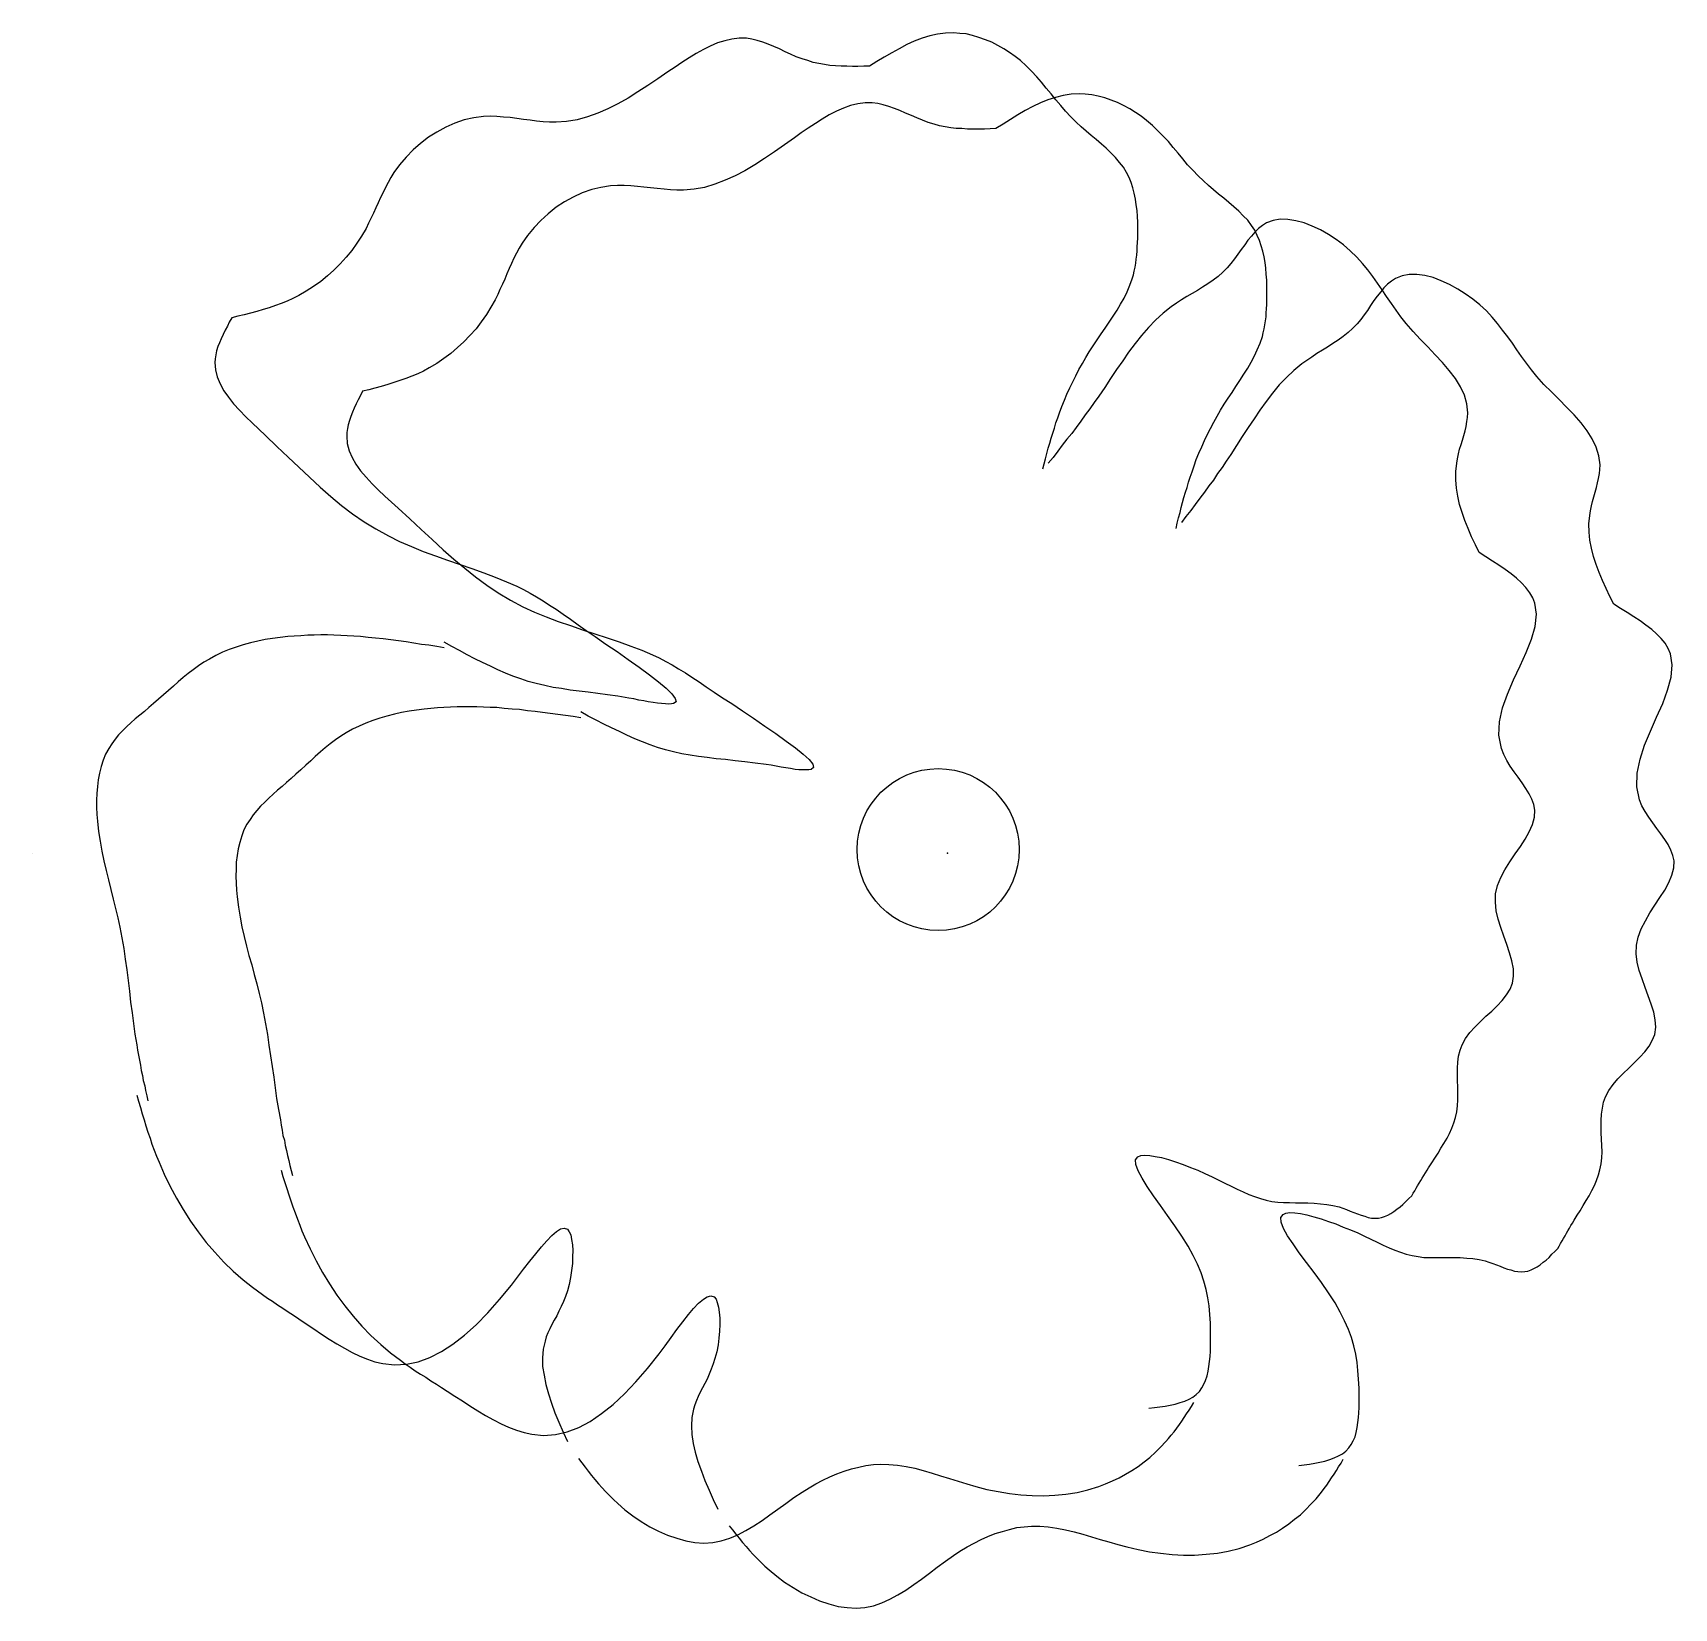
# Model space of a CAD drawing. Extents: x 340088 to 341164, y 65567 to 66600.
import ezdxf

# ---------------------------------------------------------------- set-up
doc = ezdxf.new("R2010")
doc.units = 0
doc.header["$MEASUREMENT"] = 0
doc.layers.get('0').update_dxf_attribs({"linetype": 'CONTINUOUS'})
doc.layers.add('ORIGIN', color=7, linetype='CONTINUOUS')

msp = doc.modelspace()

# ---------------------------------------------------------------- linework, layer by layer
at = {"color": 7, "linetype": 'CONTINUOUS'}
for p, q in [((340681.1, 66599.3), (340676.1, 66598.2)), ((340681.1, 66599.3), (340676.1, 66598.2)), ((340686.3, 66600.1), (340681.1, 66599.3)), ((340686.3, 66600.1), (340681.1, 66599.3)), ((340691.6, 66600.3), (340686.3, 66600.1)), ((340691.6, 66600.3), (340686.3, 66600.1)), ((340695.7, 66599.9), (340691.6, 66600.3)), ((340695.7, 66599.9), (340691.6, 66600.3)), ((340699.9, 66599.5), (340695.7, 66599.9)), ((340699.9, 66599.5), (340695.7, 66599.9)), ((340704.1, 66598.5), (340699.9, 66599.5)), ((340704.1, 66598.5), (340699.9, 66599.5)), ((340527.6, 66589.3), (340522.9, 66586.7)), ((340527.6, 66589.3), (340522.9, 66586.7)), ((340532.1, 66591.6), (340527.6, 66589.3)), ((340532.1, 66591.6), (340527.6, 66589.3)), ((340536.9, 66593.6), (340532.1, 66591.6)), ((340536.9, 66593.6), (340532.1, 66591.6)), ((340541.6, 66595.1), (340536.9, 66593.6)), ((340541.6, 66595.1), (340536.9, 66593.6)), ((340546.3, 66596.2), (340541.6, 66595.1)), ((340546.3, 66596.2), (340541.6, 66595.1)), ((340551, 66596.7), (340546.3, 66596.2)), ((340551, 66596.7), (340546.3, 66596.2)), ((340555.8, 66596.7), (340551, 66596.7)), ((340555.8, 66596.7), (340551, 66596.7)), ((340559.4, 66596), (340555.8, 66596.7)), ((340559.4, 66596), (340555.8, 66596.7)), ((340562.9, 66595.2), (340559.4, 66596)), ((340562.9, 66595.2), (340559.4, 66596)), ((340566.5, 66594.1), (340562.9, 66595.2)), ((340566.5, 66594.1), (340562.9, 66595.2)), ((340570.1, 66592.8), (340566.5, 66594.1)), ((340570.1, 66592.8), (340566.5, 66594.1)), ((340573.8, 66591.3), (340570.1, 66592.8)), ((340573.8, 66591.3), (340570.1, 66592.8)), ((340577.5, 66589.7), (340573.8, 66591.3)), ((340577.5, 66589.7), (340573.8, 66591.3)), ((340581.2, 66587.9), (340577.5, 66589.7)), ((340581.2, 66587.9), (340577.5, 66589.7)), ((340656, 66589.8), (340651.1, 66587.2)), ((340656, 66589.8), (340651.1, 66587.2)), ((340661.1, 66592.5), (340656, 66589.8)), ((340661.1, 66592.5), (340656, 66589.8)), ((340665.9, 66594.7), (340661.1, 66592.5)), ((340665.9, 66594.7), (340661.1, 66592.5)), ((340671, 66596.7), (340665.9, 66594.7)), ((340671, 66596.7), (340665.9, 66594.7)), ((340676.1, 66598.2), (340671, 66596.7)), ((340676.1, 66598.2), (340671, 66596.7)), ((340708.3, 66597.3), (340704.1, 66598.5)), ((340708.3, 66597.3), (340704.1, 66598.5)), ((340712.6, 66595.7), (340708.3, 66597.3)), ((340712.6, 66595.7), (340708.3, 66597.3)), ((340716.7, 66594.1), (340712.6, 66595.7)), ((340716.7, 66594.1), (340712.6, 66595.7)), ((340720.8, 66592), (340716.7, 66594.1)), ((340720.8, 66592), (340716.7, 66594.1)), ((340724.6, 66589.8), (340720.8, 66592)), ((340724.6, 66589.8), (340720.8, 66592)), ((340728.4, 66587.4), (340724.6, 66589.8)), ((340728.4, 66587.4), (340724.6, 66589.8)), ((340509, 66577.8), (340504.4, 66574.7)), ((340509, 66577.8), (340504.4, 66574.7)), ((340513.5, 66580.9), (340509, 66577.8)), ((340513.5, 66580.9), (340509, 66577.8)), ((340518.3, 66583.8), (340513.5, 66580.9)), ((340518.3, 66583.8), (340513.5, 66580.9)), ((340522.9, 66586.7), (340518.3, 66583.8)), ((340522.9, 66586.7), (340518.3, 66583.8)), ((340584.8, 66586.2), (340581.2, 66587.9)), ((340584.8, 66586.2), (340581.2, 66587.9)), ((340588.5, 66584.6), (340584.8, 66586.2)), ((340588.5, 66584.6), (340584.8, 66586.2)), ((340592.3, 66583.2), (340588.5, 66584.6)), ((340592.3, 66583.2), (340588.5, 66584.6)), ((340596.1, 66582), (340592.3, 66583.2)), ((340596.1, 66582), (340592.3, 66583.2)), ((340599.6, 66580.9), (340596.1, 66582)), ((340599.6, 66580.9), (340596.1, 66582)), ((340603.4, 66580.1), (340599.6, 66580.9)), ((340603.4, 66580.1), (340599.6, 66580.9)), ((340607, 66579.4), (340603.4, 66580.1)), ((340607, 66579.4), (340603.4, 66580.1)), ((340610.5, 66578.9), (340607, 66579.4)), ((340610.5, 66578.9), (340607, 66579.4)), ((340614.3, 66578.6), (340610.5, 66578.9)), ((340614.3, 66578.6), (340610.5, 66578.9)), ((340617.9, 66578.4), (340614.3, 66578.6)), ((340617.9, 66578.4), (340614.3, 66578.6)), ((340621.6, 66578.3), (340617.9, 66578.4)), ((340621.6, 66578.3), (340617.9, 66578.4)), ((340625.4, 66578.1), (340621.6, 66578.3)), ((340625.4, 66578.1), (340621.6, 66578.3)), ((340629, 66578.1), (340625.4, 66578.1)), ((340629, 66578.1), (340625.4, 66578.1)), ((340632.8, 66578.3), (340629, 66578.1)), ((340632.8, 66578.3), (340629, 66578.1)), ((340636.5, 66578.3), (340632.8, 66578.3)), ((340636.5, 66578.3), (340632.8, 66578.3)), ((340641.3, 66581.4), (340636.5, 66578.3)), ((340641.3, 66581.4), (340636.5, 66578.3)), ((340646.2, 66584.3), (340641.3, 66581.4)), ((340646.2, 66584.3), (340641.3, 66581.4)), ((340651.1, 66587.2), (340646.2, 66584.3)), ((340651.1, 66587.2), (340646.2, 66584.3)), ((340732, 66584.8), (340728.4, 66587.4)), ((340732, 66584.8), (340728.4, 66587.4)), ((340735.6, 66582), (340732, 66584.8)), ((340735.6, 66582), (340732, 66584.8)), ((340739.3, 66578.6), (340735.6, 66582)), ((340739.3, 66578.6), (340735.6, 66582)), ((340742.8, 66575.2), (340739.3, 66578.6)), ((340742.8, 66575.2), (340739.3, 66578.6)), ((340497.8, 66570.1), (340491.2, 66565.7)), ((340497.8, 66570.1), (340491.2, 66565.7)), ((340504.4, 66574.7), (340497.8, 66570.1)), ((340504.4, 66574.7), (340497.8, 66570.1)), ((340746.2, 66571.4), (340742.8, 66575.2)), ((340746.2, 66571.4), (340742.8, 66575.2)), ((340749.4, 66567.8), (340746.2, 66571.4)), ((340749.4, 66567.8), (340746.2, 66571.4)), ((340752.5, 66563.9), (340749.4, 66567.8)), ((340752.5, 66563.9), (340749.4, 66567.8)), ((340478.2, 66557.4), (340471.5, 66553.6)), ((340478.2, 66557.4), (340471.5, 66553.6)), ((340484.7, 66561.5), (340478.2, 66557.4)), ((340484.7, 66561.5), (340478.2, 66557.4)), ((340491.2, 66565.7), (340484.7, 66561.5)), ((340491.2, 66565.7), (340484.7, 66561.5)), ((340753.5, 66556.3), (340748.6, 66554.3)), ((340753.5, 66556.3), (340748.6, 66554.3)), ((340755.8, 66560.2), (340752.5, 66563.9)), ((340755.8, 66560.2), (340752.5, 66563.9)), ((340758.6, 66557.9), (340753.5, 66556.3)), ((340758.6, 66557.9), (340753.5, 66556.3)), ((340758.8, 66556.4), (340755.8, 66560.2)), ((340758.8, 66556.4), (340755.8, 66560.2)), ((340763.6, 66559.2), (340758.6, 66557.9)), ((340763.6, 66559.2), (340758.6, 66557.9)), ((340762, 66552.5), (340758.8, 66556.4)), ((340762, 66552.5), (340758.8, 66556.4)), ((340768.8, 66560), (340763.6, 66559.2)), ((340768.8, 66560), (340763.6, 66559.2)), ((340774, 66560.3), (340768.8, 66560)), ((340774, 66560.3), (340768.8, 66560)), ((340778.1, 66560), (340774, 66560.3)), ((340778.1, 66560), (340774, 66560.3)), ((340782.3, 66559.5), (340778.1, 66560)), ((340782.3, 66559.5), (340778.1, 66560)), ((340786.6, 66558.7), (340782.3, 66559.5)), ((340786.6, 66558.7), (340782.3, 66559.5)), ((340790.8, 66557.6), (340786.6, 66558.7)), ((340790.8, 66557.6), (340786.6, 66558.7)), ((340795.1, 66556.1), (340790.8, 66557.6)), ((340795.1, 66556.1), (340790.8, 66557.6)), ((340387.7, 66545.5), (340383.3, 66545.3)), ((340387.7, 66545.5), (340383.3, 66545.3)), ((340392.1, 66545.3), (340387.7, 66545.5)), ((340392.1, 66545.3), (340387.7, 66545.5)), ((340458.3, 66547.5), (340451.6, 66545.2)), ((340458.3, 66547.5), (340451.6, 66545.2)), ((340465, 66550.4), (340458.3, 66547.5)), ((340465, 66550.4), (340458.3, 66547.5)), ((340471.5, 66553.6), (340465, 66550.4)), ((340471.5, 66553.6), (340465, 66550.4)), ((340610.2, 66546.5), (340605.6, 66543.7)), ((340610.2, 66546.5), (340605.6, 66543.7)), ((340615, 66548.9), (340610.2, 66546.5)), ((340615, 66548.9), (340610.2, 66546.5)), ((340619.5, 66550.9), (340615, 66548.9)), ((340619.5, 66550.9), (340615, 66548.9)), ((340624.2, 66552.5), (340619.5, 66550.9)), ((340624.2, 66552.5), (340619.5, 66550.9)), ((340629, 66553.6), (340624.2, 66552.5)), ((340629, 66553.6), (340624.2, 66552.5)), ((340633.7, 66554.3), (340629, 66553.6)), ((340633.7, 66554.3), (340629, 66553.6)), ((340638.4, 66554.3), (340633.7, 66554.3)), ((340638.4, 66554.3), (340633.7, 66554.3)), ((340642, 66553.8), (340638.4, 66554.3)), ((340642, 66553.8), (340638.4, 66554.3)), ((340645.6, 66553), (340642, 66553.8)), ((340645.6, 66553), (340642, 66553.8)), ((340649.2, 66551.9), (340645.6, 66553)), ((340649.2, 66551.9), (340645.6, 66553)), ((340652.9, 66550.6), (340649.2, 66551.9)), ((340652.9, 66550.6), (340649.2, 66551.9)), ((340656.5, 66549.3), (340652.9, 66550.6)), ((340656.5, 66549.3), (340652.9, 66550.6)), ((340660.2, 66547.6), (340656.5, 66549.3)), ((340660.2, 66547.6), (340656.5, 66549.3)), ((340664, 66546), (340660.2, 66547.6)), ((340664, 66546), (340660.2, 66547.6)), ((340667.6, 66544.4), (340664, 66546)), ((340667.6, 66544.4), (340664, 66546)), ((340733.9, 66546.5), (340729.1, 66543.4)), ((340733.9, 66546.5), (340729.1, 66543.4)), ((340738.7, 66549.3), (340733.9, 66546.5)), ((340738.7, 66549.3), (340733.9, 66546.5)), ((340743.6, 66551.9), (340738.7, 66549.3)), ((340743.6, 66551.9), (340738.7, 66549.3)), ((340748.6, 66554.3), (340743.6, 66551.9)), ((340748.6, 66554.3), (340743.6, 66551.9)), ((340765.2, 66548.8), (340762, 66552.5)), ((340765.2, 66548.8), (340762, 66552.5)), ((340768.6, 66545.2), (340765.2, 66548.8)), ((340768.6, 66545.2), (340765.2, 66548.8)), ((340799.2, 66554.5), (340795.1, 66556.1)), ((340799.2, 66554.5), (340795.1, 66556.1)), ((340803.2, 66552.5), (340799.2, 66554.5)), ((340803.2, 66552.5), (340799.2, 66554.5)), ((340807.3, 66550.4), (340803.2, 66552.5)), ((340807.3, 66550.4), (340803.2, 66552.5)), ((340811, 66547.9), (340807.3, 66550.4)), ((340811, 66547.9), (340807.3, 66550.4)), ((340814.8, 66545.5), (340811, 66547.9)), ((340814.8, 66545.5), (340811, 66547.9)), ((340818.3, 66542.7), (340814.8, 66545.5)), ((340818.3, 66542.7), (340814.8, 66545.5)), ((340352.8, 66535.2), (340347.3, 66531.8)), ((340352.8, 66535.2), (340347.3, 66531.8)), ((340358.7, 66538.3), (340352.8, 66535.2)), ((340358.7, 66538.3), (340352.8, 66535.2)), ((340364.6, 66540.9), (340358.7, 66538.3)), ((340364.6, 66540.9), (340358.7, 66538.3)), ((340370.8, 66543.1), (340364.6, 66540.9)), ((340370.8, 66543.1), (340364.6, 66540.9)), ((340377, 66544.4), (340370.8, 66543.1)), ((340377, 66544.4), (340370.8, 66543.1)), ((340383.3, 66545.3), (340377, 66544.4)), ((340383.3, 66545.3), (340377, 66544.4)), ((340396.5, 66545), (340392.1, 66545.3)), ((340396.5, 66545), (340392.1, 66545.3)), ((340400.9, 66544.7), (340396.5, 66545)), ((340400.9, 66544.7), (340396.5, 66545)), ((340405.2, 66544), (340400.9, 66544.7)), ((340405.2, 66544), (340400.9, 66544.7)), ((340409.6, 66543.5), (340405.2, 66544)), ((340409.6, 66543.5), (340405.2, 66544)), ((340414, 66542.9), (340409.6, 66543.5)), ((340414, 66542.9), (340409.6, 66543.5)), ((340418.2, 66542.4), (340414, 66542.9)), ((340418.2, 66542.4), (340414, 66542.9)), ((340422.6, 66541.9), (340418.2, 66542.4)), ((340422.6, 66541.9), (340418.2, 66542.4)), ((340426.8, 66541.6), (340422.6, 66541.9)), ((340426.8, 66541.6), (340422.6, 66541.9)), ((340431.1, 66541.6), (340426.8, 66541.6)), ((340431.1, 66541.6), (340426.8, 66541.6)), ((340437.9, 66542.1), (340431.1, 66541.6)), ((340437.9, 66542.1), (340431.1, 66541.6)), ((340444.9, 66543.2), (340437.9, 66542.1)), ((340444.9, 66543.2), (340437.9, 66542.1)), ((340451.6, 66545.2), (340444.9, 66543.2)), ((340451.6, 66545.2), (340444.9, 66543.2)), ((340596.4, 66537.7), (340591.8, 66534.6)), ((340596.4, 66537.7), (340591.8, 66534.6)), ((340601.1, 66540.8), (340596.4, 66537.7)), ((340601.1, 66540.8), (340596.4, 66537.7)), ((340605.6, 66543.7), (340601.1, 66540.8)), ((340605.6, 66543.7), (340601.1, 66540.8)), ((340671.3, 66542.9), (340667.6, 66544.4)), ((340671.3, 66542.9), (340667.6, 66544.4)), ((340675.1, 66541.4), (340671.3, 66542.9)), ((340675.1, 66541.4), (340671.3, 66542.9)), ((340679, 66540.3), (340675.1, 66541.4)), ((340679, 66540.3), (340675.1, 66541.4)), ((340682.4, 66539.3), (340679, 66540.3)), ((340682.4, 66539.3), (340679, 66540.3)), ((340686.2, 66538.5), (340682.4, 66539.3)), ((340686.2, 66538.5), (340682.4, 66539.3)), ((340689.8, 66538), (340686.2, 66538.5)), ((340689.8, 66538), (340686.2, 66538.5)), ((340693.3, 66537.5), (340689.8, 66538)), ((340693.3, 66537.5), (340689.8, 66538)), ((340697.1, 66537.4), (340693.3, 66537.5)), ((340697.1, 66537.4), (340693.3, 66537.5)), ((340700.8, 66537), (340697.1, 66537.4)), ((340700.8, 66537), (340697.1, 66537.4)), ((340704.5, 66537), (340700.8, 66537)), ((340704.5, 66537), (340700.8, 66537)), ((340708.2, 66537), (340704.5, 66537)), ((340708.2, 66537), (340704.5, 66537)), ((340711.9, 66537), (340708.2, 66537)), ((340711.9, 66537), (340708.2, 66537)), ((340715.7, 66537.2), (340711.9, 66537)), ((340715.7, 66537.2), (340711.9, 66537)), ((340719.3, 66537.4), (340715.7, 66537.2)), ((340719.3, 66537.4), (340715.7, 66537.2)), ((340724.2, 66540.4), (340719.3, 66537.4)), ((340724.2, 66540.4), (340719.3, 66537.4)), ((340729.1, 66543.4), (340724.2, 66540.4)), ((340729.1, 66543.4), (340724.2, 66540.4)), ((340772.2, 66541.6), (340768.6, 66545.2)), ((340772.2, 66541.6), (340768.6, 66545.2)), ((340775.4, 66538.7), (340772.2, 66541.6)), ((340775.4, 66538.7), (340772.2, 66541.6)), ((340778.6, 66535.7), (340775.4, 66538.7)), ((340778.6, 66535.7), (340775.4, 66538.7)), ((340781.9, 66533), (340778.6, 66535.7)), ((340781.9, 66533), (340778.6, 66535.7)), ((340822.1, 66539.5), (340818.3, 66542.7)), ((340822.1, 66539.5), (340818.3, 66542.7)), ((340825.7, 66536), (340822.1, 66539.5)), ((340825.7, 66536), (340822.1, 66539.5)), ((340829.2, 66532.5), (340825.7, 66536)), ((340829.2, 66532.5), (340825.7, 66536)), ((340342.1, 66527.7), (340337.2, 66523.5)), ((340342.1, 66527.7), (340337.2, 66523.5)), ((340347.3, 66531.8), (340342.1, 66527.7)), ((340347.3, 66531.8), (340342.1, 66527.7)), ((340580.9, 66526.8), (340574.2, 66522.2)), ((340580.9, 66526.8), (340574.2, 66522.2)), ((340587.4, 66531.3), (340580.9, 66526.8)), ((340587.4, 66531.3), (340580.9, 66526.8)), ((340591.8, 66534.6), (340587.4, 66531.3)), ((340591.8, 66534.6), (340587.4, 66531.3)), ((340785.3, 66530.2), (340781.9, 66533)), ((340785.3, 66530.2), (340781.9, 66533)), ((340788.6, 66527.2), (340785.3, 66530.2)), ((340788.6, 66527.2), (340785.3, 66530.2)), ((340791.8, 66524.5), (340788.6, 66527.2)), ((340791.8, 66524.5), (340788.6, 66527.2)), ((340794.9, 66521.5), (340791.8, 66524.5)), ((340794.9, 66521.5), (340791.8, 66524.5)), ((340832.6, 66528.9), (340829.2, 66532.5)), ((340832.6, 66528.9), (340829.2, 66532.5)), ((340835.7, 66525), (340832.6, 66528.9)), ((340835.7, 66525), (340832.6, 66528.9)), ((340838.9, 66521.4), (340835.7, 66525)), ((340838.9, 66521.4), (340835.7, 66525)), ((340328.4, 66513.7), (340324.7, 66508.7)), ((340328.4, 66513.7), (340324.7, 66508.7)), ((340332.6, 66518.8), (340328.4, 66513.7)), ((340332.6, 66518.8), (340328.4, 66513.7)), ((340337.2, 66523.5), (340332.6, 66518.8)), ((340337.2, 66523.5), (340332.6, 66518.8)), ((340561.3, 66513.7), (340554.8, 66509.8)), ((340561.3, 66513.7), (340554.8, 66509.8)), ((340567.8, 66517.8), (340561.3, 66513.7)), ((340567.8, 66517.8), (340561.3, 66513.7)), ((340574.2, 66522.2), (340567.8, 66517.8)), ((340574.2, 66522.2), (340567.8, 66517.8)), ((340797.8, 66518.4), (340794.9, 66521.5)), ((340797.8, 66518.4), (340794.9, 66521.5)), ((340800.6, 66515.3), (340797.8, 66518.4)), ((340800.6, 66515.3), (340797.8, 66518.4)), ((340803.1, 66512.1), (340800.6, 66515.3)), ((340803.1, 66512.1), (340800.6, 66515.3)), ((340842, 66517.6), (340838.9, 66521.4)), ((340842, 66517.6), (340838.9, 66521.4)), ((340845.2, 66513.7), (340842, 66517.6)), ((340845.2, 66513.7), (340842, 66517.6)), ((340848.7, 66510.1), (340845.2, 66513.7)), ((340848.7, 66510.1), (340845.2, 66513.7)), ((340322.7, 66505.4), (340320.8, 66502.1)), ((340322.7, 66505.4), (340320.8, 66502.1)), ((340324.7, 66508.7), (340322.7, 66505.4)), ((340324.7, 66508.7), (340322.7, 66505.4)), ((340541.8, 66503.5), (340535.1, 66501)), ((340541.8, 66503.5), (340535.1, 66501)), ((340548.4, 66506.5), (340541.8, 66503.5)), ((340548.4, 66506.5), (340541.8, 66503.5)), ((340554.8, 66509.8), (340548.4, 66506.5)), ((340554.8, 66509.8), (340548.4, 66506.5)), ((340805.2, 66508.7), (340803.1, 66512.1)), ((340805.2, 66508.7), (340803.1, 66512.1)), ((340806.8, 66505.4), (340805.2, 66508.7)), ((340806.8, 66505.4), (340805.2, 66508.7)), ((340808.1, 66502), (340806.8, 66505.4)), ((340808.1, 66502), (340806.8, 66505.4)), ((340852, 66506.5), (340848.7, 66510.1)), ((340852, 66506.5), (340848.7, 66510.1)), ((340855.7, 66503.1), (340852, 66506.5)), ((340855.7, 66503.1), (340852, 66506.5)), ((340858.8, 66500), (340855.7, 66503.1)), ((340858.8, 66500), (340855.7, 66503.1)), ((340315.8, 66492.2), (340314.4, 66488.8)), ((340315.8, 66492.2), (340314.4, 66488.8)), ((340317.5, 66495.5), (340315.8, 66492.2)), ((340317.5, 66495.5), (340315.8, 66492.2)), ((340319.1, 66498.9), (340317.5, 66495.5)), ((340319.1, 66498.9), (340317.5, 66495.5)), ((340320.8, 66502.1), (340319.1, 66498.9)), ((340320.8, 66502.1), (340319.1, 66498.9)), ((340442.3, 66492.5), (340436.5, 66489.4)), ((340442.3, 66492.5), (340436.5, 66489.4)), ((340448.2, 66495.3), (340442.3, 66492.5)), ((340448.2, 66495.3), (340442.3, 66492.5)), ((340454.4, 66497.4), (340448.2, 66495.3)), ((340454.4, 66497.4), (340448.2, 66495.3)), ((340460.4, 66498.9), (340454.4, 66497.4)), ((340460.4, 66498.9), (340454.4, 66497.4)), ((340466.8, 66499.9), (340460.4, 66498.9)), ((340466.8, 66499.9), (340460.4, 66498.9)), ((340471.2, 66500.2), (340466.8, 66499.9)), ((340471.2, 66500.2), (340466.8, 66499.9)), ((340475.6, 66500.2), (340471.2, 66500.2)), ((340475.6, 66500.2), (340471.2, 66500.2)), ((340480, 66499.9), (340475.6, 66500.2)), ((340480, 66499.9), (340475.6, 66500.2)), ((340484.4, 66499.5), (340480, 66499.9)), ((340484.4, 66499.5), (340480, 66499.9)), ((340488.6, 66499), (340484.4, 66499.5)), ((340488.6, 66499), (340484.4, 66499.5)), ((340493, 66498.6), (340488.6, 66499)), ((340493, 66498.6), (340488.6, 66499)), ((340497.4, 66498.1), (340493, 66498.6)), ((340497.4, 66498.1), (340493, 66498.6)), ((340501.8, 66497.6), (340497.4, 66498.1)), ((340501.8, 66497.6), (340497.4, 66498.1)), ((340506.1, 66497.2), (340501.8, 66497.6)), ((340506.1, 66497.2), (340501.8, 66497.6)), ((340510.3, 66497.1), (340506.1, 66497.2)), ((340510.3, 66497.1), (340506.1, 66497.2)), ((340514.6, 66497.1), (340510.3, 66497.1)), ((340514.6, 66497.1), (340510.3, 66497.1)), ((340521.5, 66497.7), (340514.6, 66497.1)), ((340521.5, 66497.7), (340514.6, 66497.1)), ((340528.4, 66498.9), (340521.5, 66497.7)), ((340528.4, 66498.9), (340521.5, 66497.7)), ((340535.1, 66501), (340528.4, 66498.9)), ((340535.1, 66501), (340528.4, 66498.9)), ((340809.2, 66498.6), (340808.1, 66502)), ((340809.2, 66498.6), (340808.1, 66502)), ((340810.2, 66495), (340809.2, 66498.6)), ((340810.2, 66495), (340809.2, 66498.6)), ((340811, 66491.2), (340810.2, 66495)), ((340811, 66491.2), (340810.2, 66495)), ((340862.1, 66497.2), (340858.8, 66500)), ((340862.1, 66497.2), (340858.8, 66500)), ((340865.5, 66494.5), (340862.1, 66497.2)), ((340865.5, 66494.5), (340862.1, 66497.2)), ((340868.9, 66491.7), (340865.5, 66494.5)), ((340868.9, 66491.7), (340865.5, 66494.5)), ((340872.3, 66488.9), (340868.9, 66491.7)), ((340872.3, 66488.9), (340868.9, 66491.7)), ((340311.3, 66481.9), (340309.6, 66478.5)), ((340311.3, 66481.9), (340309.6, 66478.5)), ((340312.8, 66485.4), (340311.3, 66481.9)), ((340312.8, 66485.4), (340311.3, 66481.9)), ((340314.4, 66488.8), (340312.8, 66485.4)), ((340314.4, 66488.8), (340312.8, 66485.4)), ((340425.9, 66481.6), (340421, 66477.2)), ((340425.9, 66481.6), (340421, 66477.2)), ((340431.1, 66485.9), (340425.9, 66481.6)), ((340431.1, 66485.9), (340425.9, 66481.6)), ((340436.5, 66489.4), (340431.1, 66485.9)), ((340436.5, 66489.4), (340431.1, 66485.9)), ((340811.5, 66487.5), (340811, 66491.2)), ((340811.5, 66487.5), (340811, 66491.2)), ((340812, 66483.7), (340811.5, 66487.5)), ((340812, 66483.7), (340811.5, 66487.5)), ((340812.3, 66479.8), (340812, 66483.7)), ((340812.3, 66479.8), (340812, 66483.7)), ((340875.6, 66486.2), (340872.3, 66488.9)), ((340875.6, 66486.2), (340872.3, 66488.9)), ((340878.7, 66483.2), (340875.6, 66486.2)), ((340878.7, 66483.2), (340875.6, 66486.2)), ((340881.6, 66480.3), (340878.7, 66483.2)), ((340881.6, 66480.3), (340878.7, 66483.2)), ((340306.4, 66472), (340303.5, 66466.9)), ((340306.4, 66472), (340303.5, 66466.9)), ((340308, 66475.3), (340306.4, 66472)), ((340308, 66475.3), (340306.4, 66472)), ((340309.6, 66478.5), (340308, 66475.3)), ((340309.6, 66478.5), (340308, 66475.3)), ((340416.6, 66472.5), (340412.3, 66467.4)), ((340416.6, 66472.5), (340412.3, 66467.4)), ((340421, 66477.2), (340416.6, 66472.5)), ((340421, 66477.2), (340416.6, 66472.5)), ((340812.5, 66476.1), (340812.3, 66479.8)), ((340812.5, 66476.1), (340812.3, 66479.8)), ((340812.5, 66472.1), (340812.5, 66476.1)), ((340812.5, 66472.1), (340812.5, 66476.1)), ((340812.5, 66468.2), (340812.5, 66472.1)), ((340812.5, 66468.2), (340812.5, 66472.1)), ((340884.6, 66477.4), (340881.6, 66480.3)), ((340884.6, 66477.4), (340881.6, 66480.3)), ((340887, 66473.9), (340884.6, 66477.4)), ((340887, 66473.9), (340884.6, 66477.4)), ((340889.2, 66470.7), (340887, 66473.9)), ((340889.2, 66470.7), (340887, 66473.9)), ((340891.6, 66471.8), (340889.2, 66469.5)), ((340891.6, 66471.8), (340889.2, 66469.5)), ((340890.9, 66467.4), (340889.2, 66470.7)), ((340890.9, 66467.4), (340889.2, 66470.7)), ((340894.2, 66473.9), (340891.6, 66471.8)), ((340894.2, 66473.9), (340891.6, 66471.8)), ((340896.9, 66475.6), (340894.2, 66473.9)), ((340896.9, 66475.6), (340894.2, 66473.9)), ((340901.2, 66477.2), (340896.9, 66475.6)), ((340901.2, 66477.2), (340896.9, 66475.6)), ((340905.9, 66478), (340901.2, 66477.2)), ((340905.9, 66478), (340901.2, 66477.2)), ((340911, 66477.9), (340905.9, 66478)), ((340911, 66477.9), (340905.9, 66478)), ((340916.2, 66477), (340911, 66477.9)), ((340916.2, 66477), (340911, 66477.9)), ((340921.6, 66475.6), (340916.2, 66477)), ((340921.6, 66475.6), (340916.2, 66477)), ((340926.9, 66473.5), (340921.6, 66475.6)), ((340926.9, 66473.5), (340921.6, 66475.6)), ((340932.3, 66471), (340926.9, 66473.5)), ((340932.3, 66471), (340926.9, 66473.5)), ((340937.5, 66467.9), (340932.3, 66471)), ((340937.5, 66467.9), (340932.3, 66471)), ((340300.4, 66462.2), (340297, 66457.5)), ((340300.4, 66462.2), (340297, 66457.5)), ((340303.5, 66466.9), (340300.4, 66462.2)), ((340303.5, 66466.9), (340300.4, 66462.2)), ((340408.8, 66462.2), (340406.8, 66458.9)), ((340408.8, 66462.2), (340406.8, 66458.9)), ((340412.3, 66467.4), (340408.8, 66462.2)), ((340412.3, 66467.4), (340408.8, 66462.2)), ((340812, 66457.2), (340812.2, 66459.9)), ((340812, 66457.2), (340812.2, 66459.9)), ((340812.2, 66459.9), (340812.3, 66462.7)), ((340812.2, 66459.9), (340812.3, 66462.7)), ((340812.3, 66462.7), (340812.5, 66465.5)), ((340812.3, 66462.7), (340812.5, 66465.5)), ((340812.5, 66465.5), (340812.5, 66468.2)), ((340812.5, 66465.5), (340812.5, 66468.2)), ((340882.6, 66461.2), (340880.3, 66458.1)), ((340882.6, 66461.2), (340880.3, 66458.1)), ((340884.7, 66464.2), (340882.6, 66461.2)), ((340884.7, 66464.2), (340882.6, 66461.2)), ((340887, 66466.9), (340884.7, 66464.2)), ((340887, 66466.9), (340884.7, 66464.2)), ((340889.2, 66469.5), (340887, 66466.9)), ((340889.2, 66469.5), (340887, 66466.9)), ((340892.4, 66464), (340890.9, 66467.4)), ((340892.4, 66464), (340890.9, 66467.4)), ((340893.5, 66460.6), (340892.4, 66464)), ((340893.5, 66460.6), (340892.4, 66464)), ((340894.5, 66457), (340893.5, 66460.6)), ((340894.5, 66457), (340893.5, 66460.6)), ((340942.6, 66464.6), (340937.5, 66467.9)), ((340942.6, 66464.6), (340937.5, 66467.9)), ((340947.5, 66461.1), (340942.6, 66464.6)), ((340947.5, 66461.1), (340942.6, 66464.6)), ((340951.8, 66457.3), (340947.5, 66461.1)), ((340951.8, 66457.3), (340947.5, 66461.1)), ((340289.4, 66448.7), (340285.3, 66444.6)), ((340289.4, 66448.7), (340285.3, 66444.6)), ((340293.3, 66453.1), (340289.4, 66448.7)), ((340293.3, 66453.1), (340289.4, 66448.7)), ((340297, 66457.5), (340293.3, 66453.1)), ((340297, 66457.5), (340293.3, 66453.1)), ((340401.7, 66449), (340400.2, 66445.6)), ((340401.7, 66449), (340400.2, 66445.6)), ((340403.4, 66452.4), (340401.7, 66449)), ((340403.4, 66452.4), (340401.7, 66449)), ((340405, 66455.7), (340403.4, 66452.4)), ((340405, 66455.7), (340403.4, 66452.4)), ((340406.8, 66458.9), (340405, 66455.7)), ((340406.8, 66458.9), (340405, 66455.7)), ((340810.7, 66446.6), (340811.2, 66449.2)), ((340810.7, 66446.6), (340811.2, 66449.2)), ((340811.2, 66449.2), (340811.5, 66451.8)), ((340811.2, 66449.2), (340811.5, 66451.8)), ((340811.5, 66451.8), (340811.8, 66454.5)), ((340811.5, 66451.8), (340811.8, 66454.5)), ((340811.8, 66454.5), (340812, 66457.2)), ((340811.8, 66454.5), (340812, 66457.2)), ((340873.6, 66449), (340871.2, 66446.2)), ((340873.6, 66449), (340871.2, 66446.2)), ((340875.9, 66451.9), (340873.6, 66449)), ((340875.9, 66451.9), (340873.6, 66449)), ((340878.2, 66455), (340875.9, 66451.9)), ((340878.2, 66455), (340875.9, 66451.9)), ((340880.3, 66458.1), (340878.2, 66455)), ((340880.3, 66458.1), (340878.2, 66455)), ((340895.3, 66453.4), (340894.5, 66457)), ((340895.3, 66453.4), (340894.5, 66457)), ((340896, 66449.7), (340895.3, 66453.4)), ((340896, 66449.7), (340895.3, 66453.4)), ((340896.4, 66445.8), (340896, 66449.7)), ((340896.4, 66445.8), (340896, 66449.7)), ((340956.1, 66453.2), (340951.8, 66457.3)), ((340956.1, 66453.2), (340951.8, 66457.3)), ((340959.8, 66449), (340956.1, 66453.2)), ((340959.8, 66449), (340956.1, 66453.2)), ((340963.4, 66444.8), (340959.8, 66449)), ((340963.4, 66444.8), (340959.8, 66449)), ((340281.1, 66440.9), (340276.7, 66437.1)), ((340281.1, 66440.9), (340276.7, 66437.1)), ((340285.3, 66444.6), (340281.1, 66440.9)), ((340285.3, 66444.6), (340281.1, 66440.9)), ((340397.3, 66438.7), (340395.9, 66435.3)), ((340397.3, 66438.7), (340395.9, 66435.3)), ((340398.8, 66442.2), (340397.3, 66438.7)), ((340398.8, 66442.2), (340397.3, 66438.7)), ((340400.2, 66445.6), (340398.8, 66442.2)), ((340400.2, 66445.6), (340398.8, 66442.2)), ((340807.3, 66434.7), (340808.9, 66438.9)), ((340807.3, 66434.7), (340808.9, 66438.9)), ((340808.9, 66438.9), (340809.6, 66441.5)), ((340808.9, 66438.9), (340809.6, 66441.5)), ((340809.6, 66441.5), (340810.2, 66444)), ((340809.6, 66441.5), (340810.2, 66444)), ((340810.2, 66444), (340810.7, 66446.6)), ((340810.2, 66444), (340810.7, 66446.6)), ((340861.9, 66438.1), (340858.5, 66435.6)), ((340861.9, 66438.1), (340858.5, 66435.6)), ((340865.2, 66440.5), (340861.9, 66438.1)), ((340865.2, 66440.5), (340861.9, 66438.1)), ((340868.3, 66443.3), (340865.2, 66440.5)), ((340868.3, 66443.3), (340865.2, 66440.5)), ((340871.2, 66446.2), (340868.3, 66443.3)), ((340871.2, 66446.2), (340868.3, 66443.3)), ((340896.8, 66442), (340896.4, 66445.8)), ((340896.8, 66442), (340896.4, 66445.8)), ((340897.1, 66438.1), (340896.8, 66442)), ((340897.1, 66438.1), (340896.8, 66442)), ((340897.2, 66434.2), (340897.1, 66438.1)), ((340897.2, 66434.2), (340897.1, 66438.1)), ((340966.7, 66440.5), (340963.4, 66444.8)), ((340966.7, 66440.5), (340963.4, 66444.8)), ((340969.8, 66436.1), (340966.7, 66440.5)), ((340969.8, 66436.1), (340966.7, 66440.5)), ((340981.6, 66439.2), (340978.8, 66437.4)), ((340981.6, 66439.2), (340978.8, 66437.4)), ((340985.8, 66440.9), (340981.6, 66439.2)), ((340985.8, 66440.9), (340981.6, 66439.2)), ((340990.5, 66441.7), (340985.8, 66440.9)), ((340990.5, 66441.7), (340985.8, 66440.9)), ((340995.6, 66441.7), (340990.5, 66441.7)), ((340995.6, 66441.7), (340990.5, 66441.7)), ((341000.8, 66441), (340995.6, 66441.7)), ((341000.8, 66441), (340995.6, 66441.7)), ((341006.2, 66439.7), (341000.8, 66441)), ((341006.2, 66439.7), (341000.8, 66441)), ((341011.5, 66437.6), (341006.2, 66439.7)), ((341011.5, 66437.6), (341006.2, 66439.7)), ((340262.4, 66428), (340258.4, 66426)), ((340262.4, 66428), (340258.4, 66426)), ((340267.2, 66430.8), (340262.4, 66428)), ((340267.2, 66430.8), (340262.4, 66428)), ((340272, 66433.8), (340267.2, 66430.8)), ((340272, 66433.8), (340267.2, 66430.8)), ((340276.7, 66437.1), (340272, 66433.8)), ((340276.7, 66437.1), (340272, 66433.8)), ((340392.8, 66428.5), (340391.1, 66425.2)), ((340392.8, 66428.5), (340391.1, 66425.2)), ((340394.2, 66431.9), (340392.8, 66428.5)), ((340394.2, 66431.9), (340392.8, 66428.5)), ((340395.9, 66435.3), (340394.2, 66431.9)), ((340395.9, 66435.3), (340394.2, 66431.9)), ((340803.5, 66426.3), (340805.5, 66430.4)), ((340803.5, 66426.3), (340805.5, 66430.4)), ((340805.5, 66430.4), (340807.3, 66434.7)), ((340805.5, 66430.4), (340807.3, 66434.7)), ((340844.6, 66427.2), (340841.2, 66425)), ((340844.6, 66427.2), (340841.2, 66425)), ((340848.2, 66429.3), (340844.6, 66427.2)), ((340848.2, 66429.3), (340844.6, 66427.2)), ((340851.6, 66431.2), (340848.2, 66429.3)), ((340851.6, 66431.2), (340848.2, 66429.3)), ((340855, 66433.5), (340851.6, 66431.2)), ((340855, 66433.5), (340851.6, 66431.2)), ((340858.5, 66435.6), (340855, 66433.5)), ((340858.5, 66435.6), (340855, 66433.5)), ((340897.2, 66430.4), (340897.2, 66434.2)), ((340897.2, 66430.4), (340897.2, 66434.2)), ((340897.2, 66427.5), (340897.2, 66430.4)), ((340897.2, 66427.5), (340897.2, 66430.4)), ((340897.2, 66424.9), (340897.2, 66427.5)), ((340897.2, 66424.9), (340897.2, 66427.5)), ((340969.5, 66427.5), (340967.3, 66424.6)), ((340969.5, 66427.5), (340967.3, 66424.6)), ((340971.8, 66430.4), (340969.5, 66427.5)), ((340971.8, 66430.4), (340969.5, 66427.5)), ((340972.8, 66431.7), (340969.8, 66436.1)), ((340972.8, 66431.7), (340969.8, 66436.1)), ((340973.9, 66433), (340971.8, 66430.4)), ((340973.9, 66433), (340971.8, 66430.4)), ((340975.7, 66427.3), (340972.8, 66431.7)), ((340975.7, 66427.3), (340972.8, 66431.7)), ((340976.3, 66435.3), (340973.9, 66433)), ((340976.3, 66435.3), (340973.9, 66433)), ((340978.8, 66422.8), (340975.7, 66427.3)), ((340978.8, 66422.8), (340975.7, 66427.3)), ((340978.8, 66437.4), (340976.3, 66435.3)), ((340978.8, 66437.4), (340976.3, 66435.3)), ((341016.9, 66435.2), (341011.5, 66437.6)), ((341016.9, 66435.2), (341011.5, 66437.6)), ((341022.3, 66432.2), (341016.9, 66435.2)), ((341022.3, 66432.2), (341016.9, 66435.2)), ((341027.3, 66429), (341022.3, 66432.2)), ((341027.3, 66429), (341022.3, 66432.2)), ((341032.2, 66425.5), (341027.3, 66429)), ((341032.2, 66425.5), (341027.3, 66429)), ((340230.6, 66416.4), (340226.5, 66415.3)), ((340230.6, 66416.4), (340226.5, 66415.3)), ((340234.8, 66417.4), (340230.6, 66416.4)), ((340234.8, 66417.4), (340230.6, 66416.4)), ((340238.9, 66418.7), (340234.8, 66417.4)), ((340238.9, 66418.7), (340234.8, 66417.4)), ((340242.8, 66419.8), (340238.9, 66418.7)), ((340242.8, 66419.8), (340238.9, 66418.7)), ((340246.9, 66421.3), (340242.8, 66419.8)), ((340246.9, 66421.3), (340242.8, 66419.8)), ((340250.8, 66422.8), (340246.9, 66421.3)), ((340250.8, 66422.8), (340246.9, 66421.3)), ((340254.7, 66424.2), (340250.8, 66422.8)), ((340254.7, 66424.2), (340250.8, 66422.8)), ((340258.4, 66426), (340254.7, 66424.2)), ((340258.4, 66426), (340254.7, 66424.2)), ((340388.2, 66420.2), (340385.3, 66415.4)), ((340388.2, 66420.2), (340385.3, 66415.4)), ((340391.1, 66425.2), (340388.2, 66420.2)), ((340391.1, 66425.2), (340388.2, 66420.2)), ((340796.3, 66414.4), (340799, 66418.4)), ((340796.3, 66414.4), (340799, 66418.4)), ((340799, 66418.4), (340801.2, 66422.3)), ((340799, 66418.4), (340801.2, 66422.3)), ((340801.2, 66422.3), (340803.5, 66426.3)), ((340801.2, 66422.3), (340803.5, 66426.3)), ((340829.2, 66416.4), (340824.2, 66411.8)), ((340829.2, 66416.4), (340824.2, 66411.8)), ((340834.5, 66420.6), (340829.2, 66416.4)), ((340834.5, 66420.6), (340829.2, 66416.4)), ((340837.8, 66422.9), (340834.5, 66420.6)), ((340837.8, 66422.9), (340834.5, 66420.6)), ((340841.2, 66425), (340837.8, 66422.9)), ((340841.2, 66425), (340837.8, 66422.9)), ((340896.6, 66414), (340896.8, 66416.6)), ((340896.6, 66414), (340896.8, 66416.6)), ((340896.8, 66416.6), (340896.9, 66419.3)), ((340896.8, 66416.6), (340896.9, 66419.3)), ((340896.9, 66419.3), (340897.1, 66422.1)), ((340896.9, 66419.3), (340897.1, 66422.1)), ((340897.1, 66422.1), (340897.2, 66424.9)), ((340897.1, 66422.1), (340897.2, 66424.9)), ((340963.1, 66418.2), (340961, 66415.3)), ((340963.1, 66418.2), (340961, 66415.3)), ((340965.2, 66421.5), (340963.1, 66418.2)), ((340965.2, 66421.5), (340963.1, 66418.2)), ((340967.3, 66424.6), (340965.2, 66421.5)), ((340967.3, 66424.6), (340965.2, 66421.5)), ((340981.9, 66418.4), (340978.8, 66422.8)), ((340981.9, 66418.4), (340978.8, 66422.8)), ((340985.1, 66414), (340981.9, 66418.4)), ((340985.1, 66414), (340981.9, 66418.4)), ((341036.8, 66421.8), (341032.2, 66425.5)), ((341036.8, 66421.8), (341032.2, 66425.5)), ((341041.1, 66417.9), (341036.8, 66421.8)), ((341041.1, 66417.9), (341036.8, 66421.8)), ((341044.9, 66413.8), (341041.1, 66417.9)), ((341044.9, 66413.8), (341041.1, 66417.9)), ((340215.5, 66407.8), (340214, 66405.2)), ((340215.5, 66407.8), (340214, 66405.2)), ((340216.7, 66410.5), (340215.5, 66407.8)), ((340216.7, 66410.5), (340215.5, 66407.8)), ((340218.3, 66413.3), (340216.7, 66410.5)), ((340218.3, 66413.3), (340216.7, 66410.5)), ((340222.4, 66414.3), (340218.3, 66413.3)), ((340222.4, 66414.3), (340218.3, 66413.3)), ((340226.5, 66415.3), (340222.4, 66414.3)), ((340226.5, 66415.3), (340222.4, 66414.3)), ((340378.5, 66406.1), (340374.5, 66401.7)), ((340378.5, 66406.1), (340374.5, 66401.7)), ((340381.9, 66410.7), (340378.5, 66406.1)), ((340381.9, 66410.7), (340378.5, 66406.1)), ((340385.3, 66415.4), (340381.9, 66410.7)), ((340385.3, 66415.4), (340381.9, 66410.7)), ((340788.4, 66402.7), (340791.2, 66406.6)), ((340788.4, 66402.7), (340791.2, 66406.6)), ((340791.2, 66406.6), (340793.8, 66410.5)), ((340791.2, 66406.6), (340793.8, 66410.5)), ((340793.8, 66410.5), (340796.3, 66414.4)), ((340793.8, 66410.5), (340796.3, 66414.4)), ((340819.5, 66406.9), (340814.9, 66401.7)), ((340819.5, 66406.9), (340814.9, 66401.7)), ((340824.2, 66411.8), (340819.5, 66406.9)), ((340824.2, 66411.8), (340819.5, 66406.9)), ((340894.7, 66403.5), (340895.3, 66406.1)), ((340894.7, 66403.5), (340895.3, 66406.1)), ((340895.3, 66406.1), (340895.8, 66408.7)), ((340895.3, 66406.1), (340895.8, 66408.7)), ((340895.8, 66408.7), (340896.3, 66411.4)), ((340895.8, 66408.7), (340896.3, 66411.4)), ((340896.3, 66411.4), (340896.6, 66414)), ((340896.3, 66411.4), (340896.6, 66414)), ((340953.3, 66406.3), (340950.4, 66403.7)), ((340953.3, 66406.3), (340950.4, 66403.7)), ((340956.3, 66409.4), (340953.3, 66406.3)), ((340956.3, 66409.4), (340953.3, 66406.3)), ((340958.8, 66412.2), (340956.3, 66409.4)), ((340958.8, 66412.2), (340956.3, 66409.4)), ((340961, 66415.3), (340958.8, 66412.2)), ((340961, 66415.3), (340958.8, 66412.2)), ((340988.5, 66409.6), (340985.1, 66414)), ((340988.5, 66409.6), (340985.1, 66414)), ((340993.1, 66404.4), (340988.5, 66409.6)), ((340993.1, 66404.4), (340988.5, 66409.6)), ((341048.5, 66409.6), (341044.9, 66413.8)), ((341048.5, 66409.6), (341044.9, 66413.8)), ((341051.8, 66405.3), (341048.5, 66409.6)), ((341051.8, 66405.3), (341048.5, 66409.6)), ((340210.2, 66397), (340209.2, 66394.4)), ((340210.2, 66397), (340209.2, 66394.4)), ((340211.4, 66399.6), (340210.2, 66397)), ((340211.4, 66399.6), (340210.2, 66397)), ((340212.7, 66402.4), (340211.4, 66399.6)), ((340212.7, 66402.4), (340211.4, 66399.6)), ((340214, 66405.2), (340212.7, 66402.4)), ((340214, 66405.2), (340212.7, 66402.4)), ((340370.6, 66397.5), (340366.4, 66393.8)), ((340370.6, 66397.5), (340366.4, 66393.8)), ((340374.5, 66401.7), (340370.6, 66397.5)), ((340374.5, 66401.7), (340370.6, 66397.5)), ((340780.7, 66391.1), (340783.2, 66394.9)), ((340780.7, 66391.1), (340783.2, 66394.9)), ((340783.2, 66394.9), (340785.8, 66398.8)), ((340783.2, 66394.9), (340785.8, 66398.8)), ((340785.8, 66398.8), (340788.4, 66402.7)), ((340785.8, 66398.8), (340788.4, 66402.7)), ((340810.7, 66396.4), (340806.5, 66390.8)), ((340810.7, 66396.4), (340806.5, 66390.8)), ((340814.9, 66401.7), (340810.7, 66396.4)), ((340814.9, 66401.7), (340810.7, 66396.4)), ((340890.9, 66392.4), (340892.7, 66396.7)), ((340890.9, 66392.4), (340892.7, 66396.7)), ((340892.7, 66396.7), (340894.2, 66401.1)), ((340892.7, 66396.7), (340894.2, 66401.1)), ((340894.2, 66401.1), (340894.7, 66403.5)), ((340894.2, 66401.1), (340894.7, 66403.5)), ((340940.4, 66396.4), (340937, 66394.1)), ((340940.4, 66396.4), (340937, 66394.1)), ((340943.9, 66398.6), (340940.4, 66396.4)), ((340943.9, 66398.6), (340940.4, 66396.4)), ((340947.1, 66401.1), (340943.9, 66398.6)), ((340947.1, 66401.1), (340943.9, 66398.6)), ((340950.4, 66403.7), (340947.1, 66401.1)), ((340950.4, 66403.7), (340947.1, 66401.1)), ((340997.8, 66399.3), (340993.1, 66404.4)), ((340997.8, 66399.3), (340993.1, 66404.4)), ((341002.8, 66394.2), (340997.8, 66399.3)), ((341002.8, 66394.2), (340997.8, 66399.3)), ((341055.1, 66400.9), (341051.8, 66405.3)), ((341055.1, 66400.9), (341051.8, 66405.3)), ((341058.2, 66396.7), (341055.1, 66400.9)), ((341058.2, 66396.7), (341055.1, 66400.9)), ((341061.1, 66392.3), (341058.2, 66396.7)), ((341061.1, 66392.3), (341058.2, 66396.7)), ((340207.5, 66386.4), (340207.3, 66384)), ((340207.5, 66386.4), (340207.3, 66384)), ((340207.3, 66384), (340207.6, 66379.2)), ((340207.3, 66384), (340207.6, 66379.2)), ((340207.9, 66389), (340207.5, 66386.4)), ((340207.9, 66389), (340207.5, 66386.4)), ((340208.4, 66391.6), (340207.9, 66389)), ((340208.4, 66391.6), (340207.9, 66389)), ((340209.2, 66394.4), (340208.4, 66391.6)), ((340209.2, 66394.4), (340208.4, 66391.6)), ((340357.4, 66386.6), (340352.7, 66383.3)), ((340357.4, 66386.6), (340352.7, 66383.3)), ((340361.9, 66390), (340357.4, 66386.6)), ((340361.9, 66390), (340357.4, 66386.6)), ((340366.4, 66393.8), (340361.9, 66390)), ((340366.4, 66393.8), (340361.9, 66390)), ((340776.2, 66383.3), (340778.4, 66387.2)), ((340776.2, 66383.3), (340778.4, 66387.2)), ((340778.4, 66387.2), (340780.7, 66391.1)), ((340778.4, 66387.2), (340780.7, 66391.1)), ((340802.6, 66385.1), (340798.5, 66379.4)), ((340802.6, 66385.1), (340798.5, 66379.4)), ((340806.5, 66390.8), (340802.6, 66385.1)), ((340806.5, 66390.8), (340802.6, 66385.1)), ((340884.6, 66380.2), (340886.8, 66384.3)), ((340884.6, 66380.2), (340886.8, 66384.3)), ((340886.8, 66384.3), (340889.1, 66388.4)), ((340886.8, 66384.3), (340889.1, 66388.4)), ((340889.1, 66388.4), (340890.9, 66392.4)), ((340889.1, 66388.4), (340890.9, 66392.4)), ((340923.3, 66385.4), (340920.1, 66383.1)), ((340923.3, 66385.4), (340920.1, 66383.1)), ((340926.6, 66387.6), (340923.3, 66385.4)), ((340926.6, 66387.6), (340923.3, 66385.4)), ((340930, 66389.8), (340926.6, 66387.6)), ((340930, 66389.8), (340926.6, 66387.6)), ((340933.6, 66392), (340930, 66389.8)), ((340933.6, 66392), (340930, 66389.8)), ((340937, 66394.1), (340933.6, 66392)), ((340937, 66394.1), (340933.6, 66392)), ((341007.6, 66389), (341002.8, 66394.2)), ((341007.6, 66389), (341002.8, 66394.2)), ((341012.3, 66384), (341007.6, 66389)), ((341012.3, 66384), (341007.6, 66389)), ((341016.8, 66378.8), (341012.3, 66384)), ((341016.8, 66378.8), (341012.3, 66384)), ((341064.2, 66387.9), (341061.1, 66392.3)), ((341064.2, 66387.9), (341061.1, 66392.3)), ((341067.4, 66383.5), (341064.2, 66387.9)), ((341067.4, 66383.5), (341064.2, 66387.9)), ((340207.6, 66379.2), (340208.7, 66374.5)), ((340207.6, 66379.2), (340208.7, 66374.5)), ((340208.7, 66374.5), (340210.7, 66370.1)), ((340208.7, 66374.5), (340210.7, 66370.1)), ((340332.5, 66373.5), (340328.5, 66372.1)), ((340332.5, 66373.5), (340328.5, 66372.1)), ((340336.5, 66375), (340332.5, 66373.5)), ((340336.5, 66375), (340332.5, 66373.5)), ((340340.3, 66376.6), (340336.5, 66375)), ((340340.3, 66376.6), (340336.5, 66375)), ((340344, 66378.4), (340340.3, 66376.6)), ((340344, 66378.4), (340340.3, 66376.6)), ((340347.8, 66380.5), (340344, 66378.4)), ((340347.8, 66380.5), (340344, 66378.4)), ((340352.7, 66383.3), (340347.8, 66380.5)), ((340352.7, 66383.3), (340347.8, 66380.5)), ((340769.8, 66371.4), (340771.9, 66375.3)), ((340769.8, 66371.4), (340771.9, 66375.3)), ((340771.9, 66375.3), (340773.9, 66379.4)), ((340771.9, 66375.3), (340773.9, 66379.4)), ((340773.9, 66379.4), (340776.2, 66383.3)), ((340773.9, 66379.4), (340776.2, 66383.3)), ((340794.6, 66373.5), (340790.8, 66367.7)), ((340794.6, 66373.5), (340790.8, 66367.7)), ((340798.5, 66379.4), (340794.6, 66373.5)), ((340798.5, 66379.4), (340794.6, 66373.5)), ((340879.5, 66372.2), (340882.1, 66376.3)), ((340879.5, 66372.2), (340882.1, 66376.3)), ((340882.1, 66376.3), (340884.6, 66380.2)), ((340882.1, 66376.3), (340884.6, 66380.2)), ((340910, 66374.2), (340905.2, 66369.3)), ((340910, 66374.2), (340905.2, 66369.3)), ((340914.9, 66378.8), (340910, 66374.2)), ((340914.9, 66378.8), (340910, 66374.2)), ((340920.1, 66383.1), (340914.9, 66378.8)), ((340920.1, 66383.1), (340914.9, 66378.8)), ((341020.8, 66373.4), (341016.8, 66378.8)), ((341020.8, 66373.4), (341016.8, 66378.8)), ((341024.1, 66368), (341020.8, 66373.4)), ((341024.1, 66368), (341020.8, 66373.4)), ((341070.7, 66379.1), (341067.4, 66383.5)), ((341070.7, 66379.1), (341067.4, 66383.5)), ((341074.2, 66374.8), (341070.7, 66379.1)), ((341074.2, 66374.8), (341070.7, 66379.1)), ((341078.8, 66369.6), (341074.2, 66374.8)), ((341078.8, 66369.6), (341074.2, 66374.8)), ((340210.7, 66370.1), (340213.2, 66365.5)), ((340210.7, 66370.1), (340213.2, 66365.5)), ((340213.2, 66365.5), (340216.1, 66361.2)), ((340213.2, 66365.5), (340216.1, 66361.2)), ((340304.1, 66365.1), (340302.7, 66362.3)), ((340304.1, 66365.1), (340302.7, 66362.3)), ((340308.2, 66366), (340304.1, 66365.1)), ((340308.2, 66366), (340304.1, 66365.1)), ((340312.2, 66367.2), (340308.2, 66366)), ((340312.2, 66367.2), (340308.2, 66366)), ((340316.3, 66368.3), (340312.2, 66367.2)), ((340316.3, 66368.3), (340312.2, 66367.2)), ((340320.6, 66369.5), (340316.3, 66368.3)), ((340320.6, 66369.5), (340316.3, 66368.3)), ((340324.5, 66370.8), (340320.6, 66369.5)), ((340324.5, 66370.8), (340320.6, 66369.5)), ((340328.5, 66372.1), (340324.5, 66370.8)), ((340328.5, 66372.1), (340324.5, 66370.8)), ((340764.4, 66359.2), (340766, 66363.3)), ((340764.4, 66359.2), (340766, 66363.3)), ((340766, 66363.3), (340768, 66367.3)), ((340766, 66363.3), (340768, 66367.3)), ((340768, 66367.3), (340769.8, 66371.4)), ((340768, 66367.3), (340769.8, 66371.4)), ((340790.8, 66367.7), (340786.9, 66362)), ((340790.8, 66367.7), (340786.9, 66362)), ((340871.8, 66360.5), (340874.3, 66364.4)), ((340871.8, 66360.5), (340874.3, 66364.4)), ((340874.3, 66364.4), (340876.9, 66368.3)), ((340874.3, 66364.4), (340876.9, 66368.3)), ((340876.9, 66368.3), (340879.5, 66372.2)), ((340876.9, 66368.3), (340879.5, 66372.2)), ((340900.9, 66363.9), (340896.6, 66358.5)), ((340900.9, 66363.9), (340896.6, 66358.5)), ((340905.2, 66369.3), (340900.9, 66363.9)), ((340905.2, 66369.3), (340900.9, 66363.9)), ((341026.7, 66362.5), (341024.1, 66368)), ((341026.7, 66362.5), (341024.1, 66368)), ((341028.3, 66356.8), (341026.7, 66362.5)), ((341028.3, 66356.8), (341026.7, 66362.5)), ((341083.8, 66364.7), (341078.8, 66369.6)), ((341083.8, 66364.7), (341078.8, 66369.6)), ((341088.8, 66359.7), (341083.8, 66364.7)), ((341088.8, 66359.7), (341083.8, 66364.7)), ((340216.1, 66361.2), (340219.5, 66356.9)), ((340216.1, 66361.2), (340219.5, 66356.9)), ((340219.5, 66356.9), (340223.4, 66352.7)), ((340219.5, 66356.9), (340223.4, 66352.7)), ((340223.4, 66352.7), (340227.5, 66348.4)), ((340223.4, 66352.7), (340227.5, 66348.4)), ((340298.6, 66354), (340297.4, 66351.4)), ((340298.6, 66354), (340297.4, 66351.4)), ((340299.8, 66356.8), (340298.6, 66354)), ((340299.8, 66356.8), (340298.6, 66354)), ((340301.3, 66359.5), (340299.8, 66356.8)), ((340301.3, 66359.5), (340299.8, 66356.8)), ((340302.7, 66362.3), (340301.3, 66359.5)), ((340302.7, 66362.3), (340301.3, 66359.5)), ((340761.2, 66350.9), (340762.8, 66355.1)), ((340761.2, 66350.9), (340762.8, 66355.1)), ((340762.8, 66355.1), (340764.4, 66359.2)), ((340762.8, 66355.1), (340764.4, 66359.2)), ((340781.1, 66353.7), (340778.1, 66349.6)), ((340781.1, 66353.7), (340778.1, 66349.6)), ((340784, 66357.7), (340781.1, 66353.7)), ((340784, 66357.7), (340781.1, 66353.7)), ((340786.9, 66362), (340784, 66357.7)), ((340786.9, 66362), (340784, 66357.7)), ((340864.5, 66348.8), (340866.8, 66352.7)), ((340864.5, 66348.8), (340866.8, 66352.7)), ((340866.8, 66352.7), (340869.2, 66356.6)), ((340866.8, 66352.7), (340869.2, 66356.6)), ((340869.2, 66356.6), (340871.8, 66360.5)), ((340869.2, 66356.6), (340871.8, 66360.5)), ((340892.5, 66352.8), (340888.8, 66347.1)), ((340892.5, 66352.8), (340888.8, 66347.1)), ((340896.6, 66358.5), (340892.5, 66352.8)), ((340896.6, 66358.5), (340892.5, 66352.8)), ((341029, 66350.9), (341028.3, 66356.8)), ((341029, 66350.9), (341028.3, 66356.8)), ((341093.7, 66354.6), (341088.8, 66359.7)), ((341093.7, 66354.6), (341088.8, 66359.7)), ((341098.6, 66349.6), (341093.7, 66354.6)), ((341098.6, 66349.6), (341093.7, 66354.6)), ((340227.5, 66348.4), (340231.8, 66344.4)), ((340227.5, 66348.4), (340231.8, 66344.4)), ((340231.8, 66344.4), (340236, 66340.3)), ((340231.8, 66344.4), (340236, 66340.3)), ((340294.7, 66343.2), (340294.2, 66340.6)), ((340294.7, 66343.2), (340294.2, 66340.6)), ((340295.5, 66346), (340294.7, 66343.2)), ((340295.5, 66346), (340294.7, 66343.2)), ((340296.3, 66348.6), (340295.5, 66346)), ((340296.3, 66348.6), (340295.5, 66346)), ((340297.4, 66351.4), (340296.3, 66348.6)), ((340297.4, 66351.4), (340296.3, 66348.6)), ((340756.8, 66337.7), (340757.8, 66340.9)), ((340756.8, 66337.7), (340757.8, 66340.9)), ((340757.8, 66340.9), (340758.8, 66344.4)), ((340757.8, 66340.9), (340758.8, 66344.4)), ((340758.8, 66344.4), (340760, 66347.6)), ((340758.8, 66344.4), (340760, 66347.6)), ((340760, 66347.6), (340761.2, 66350.9)), ((340760, 66347.6), (340761.2, 66350.9)), ((340772.1, 66341.4), (340769.2, 66337.5)), ((340772.1, 66341.4), (340769.2, 66337.5)), ((340775.2, 66345.5), (340772.1, 66341.4)), ((340775.2, 66345.5), (340772.1, 66341.4)), ((340778.1, 66349.6), (340775.2, 66345.5)), ((340778.1, 66349.6), (340775.2, 66345.5)), ((340860.3, 66340.8), (340862.4, 66344.8)), ((340860.3, 66340.8), (340862.4, 66344.8)), ((340862.4, 66344.8), (340864.5, 66348.8)), ((340862.4, 66344.8), (340864.5, 66348.8)), ((340884.9, 66341.3), (340881, 66335.4)), ((340884.9, 66341.3), (340881, 66335.4)), ((340888.8, 66347.1), (340884.9, 66341.3)), ((340888.8, 66347.1), (340884.9, 66341.3)), ((341027.2, 66339.1), (341027.8, 66342.1)), ((341027.2, 66339.1), (341027.8, 66342.1)), ((341027.8, 66342.1), (341028.3, 66345.2)), ((341027.8, 66342.1), (341028.3, 66345.2)), ((341028.3, 66345.2), (341028.8, 66348)), ((341028.3, 66345.2), (341028.8, 66348)), ((341028.8, 66348), (341029, 66350.9)), ((341028.8, 66348), (341029, 66350.9)), ((341103.2, 66344.4), (341098.6, 66349.6)), ((341103.2, 66344.4), (341098.6, 66349.6)), ((341107.2, 66339.1), (341103.2, 66344.4)), ((341107.2, 66339.1), (341103.2, 66344.4)), ((340236, 66340.3), (340240.4, 66336.2)), ((340236, 66340.3), (340240.4, 66336.2)), ((340240.4, 66336.2), (340247.8, 66329)), ((340240.4, 66336.2), (340247.8, 66329)), ((340294.2, 66340.6), (340293.7, 66338)), ((340294.2, 66340.6), (340293.7, 66338)), ((340293.7, 66338), (340293.7, 66335.6)), ((340293.7, 66338), (340293.7, 66335.6)), ((340293.7, 66335.6), (340294, 66330.8)), ((340293.7, 66335.6), (340294, 66330.8)), ((340294, 66330.8), (340295.3, 66326.1)), ((340294, 66330.8), (340295.3, 66326.1)), ((340753.8, 66327.7), (340754.8, 66331)), ((340753.8, 66327.7), (340754.8, 66331)), ((340754.8, 66331), (340755.8, 66334.4)), ((340754.8, 66331), (340755.8, 66334.4)), ((340755.8, 66334.4), (340756.8, 66337.7)), ((340755.8, 66334.4), (340756.8, 66337.7)), ((340766, 66333.6), (340762.9, 66329.7)), ((340766, 66333.6), (340762.9, 66329.7)), ((340769.2, 66337.5), (340766, 66333.6)), ((340769.2, 66337.5), (340766, 66333.6)), ((340854.4, 66328.7), (340856.3, 66332.8)), ((340854.4, 66328.7), (340856.3, 66332.8)), ((340856.3, 66332.8), (340858.3, 66336.9)), ((340856.3, 66332.8), (340858.3, 66336.9)), ((340858.3, 66336.9), (340860.3, 66340.8)), ((340858.3, 66336.9), (340860.3, 66340.8)), ((340881, 66335.4), (340877.2, 66329.5)), ((340881, 66335.4), (340877.2, 66329.5)), ((341023.6, 66327.1), (341024.5, 66330.2)), ((341023.6, 66327.1), (341024.5, 66330.2)), ((341024.5, 66330.2), (341025.4, 66333.1)), ((341024.5, 66330.2), (341025.4, 66333.1)), ((341025.4, 66333.1), (341026.4, 66336.2)), ((341025.4, 66333.1), (341026.4, 66336.2)), ((341026.4, 66336.2), (341027.2, 66339.1)), ((341026.4, 66336.2), (341027.2, 66339.1)), ((341110.6, 66333.9), (341107.2, 66339.1)), ((341110.6, 66333.9), (341107.2, 66339.1)), ((341113.2, 66328.4), (341110.6, 66333.9)), ((341113.2, 66328.4), (341110.6, 66333.9)), ((340247.8, 66329), (340255.2, 66322)), ((340247.8, 66329), (340255.2, 66322)), ((340255.2, 66322), (340262.2, 66315.4)), ((340255.2, 66322), (340262.2, 66315.4)), ((340295.3, 66326.1), (340297.2, 66321.7)), ((340295.3, 66326.1), (340297.2, 66321.7)), ((340297.2, 66321.7), (340299.7, 66317.3)), ((340297.2, 66321.7), (340299.7, 66317.3)), ((340751.1, 66317.6), (340752, 66320.9)), ((340751.1, 66317.6), (340752, 66320.9)), ((340752, 66320.9), (340752.8, 66324.3)), ((340752, 66320.9), (340752.8, 66324.3)), ((340752.8, 66324.3), (340753.8, 66327.7)), ((340752.8, 66324.3), (340753.8, 66327.7)), ((340756.9, 66321.7), (340753.8, 66318)), ((340756.9, 66321.7), (340753.8, 66318)), ((340760, 66325.8), (340756.9, 66321.7)), ((340760, 66325.8), (340756.9, 66321.7)), ((340762.9, 66329.7), (340760, 66325.8)), ((340762.9, 66329.7), (340760, 66325.8)), ((340849.5, 66316.3), (340850.9, 66320.4)), ((340849.5, 66316.3), (340850.9, 66320.4)), ((340850.9, 66320.4), (340852.6, 66324.6)), ((340850.9, 66320.4), (340852.6, 66324.6)), ((340852.6, 66324.6), (340854.4, 66328.7)), ((340852.6, 66324.6), (340854.4, 66328.7)), ((340873.5, 66323.7), (340870.5, 66319.3)), ((340873.5, 66323.7), (340870.5, 66319.3)), ((340877.2, 66329.5), (340873.5, 66323.7)), ((340877.2, 66329.5), (340873.5, 66323.7)), ((341021.7, 66318), (341022.1, 66320.9)), ((341021.7, 66318), (341022.1, 66320.9)), ((341022.1, 66320.9), (341022.8, 66324)), ((341022.1, 66320.9), (341022.8, 66324)), ((341022.8, 66324), (341023.6, 66327.1)), ((341022.8, 66324), (341023.6, 66327.1)), ((341114.8, 66322.7), (341113.2, 66328.4)), ((341114.8, 66322.7), (341113.2, 66328.4)), ((341115.7, 66316.8), (341114.8, 66322.7)), ((341115.7, 66316.8), (341114.8, 66322.7)), ((340262.2, 66315.4), (340269.2, 66308.7)), ((340262.2, 66315.4), (340269.2, 66308.7)), ((340269.2, 66308.7), (340276.2, 66302.3)), ((340269.2, 66308.7), (340276.2, 66302.3)), ((340299.7, 66317.3), (340302.8, 66312.9)), ((340299.7, 66317.3), (340302.8, 66312.9)), ((340302.8, 66312.9), (340306.4, 66308.7)), ((340302.8, 66312.9), (340306.4, 66308.7)), ((340306.4, 66308.7), (340310.3, 66304.4)), ((340306.4, 66308.7), (340310.3, 66304.4)), ((340750.2, 66314.2), (340751.1, 66317.6)), ((340750.2, 66314.2), (340751.1, 66317.6)), ((340845.8, 66305.6), (340846.9, 66308.8)), ((340845.8, 66305.6), (340846.9, 66308.8)), ((340846.9, 66308.8), (340848.1, 66312.3)), ((340846.9, 66308.8), (340848.1, 66312.3)), ((340848.1, 66312.3), (340849.5, 66316.3)), ((340848.1, 66312.3), (340849.5, 66316.3)), ((340864.8, 66311.1), (340862.1, 66306.9)), ((340864.8, 66311.1), (340862.1, 66306.9)), ((340867.8, 66315.2), (340864.8, 66311.1)), ((340867.8, 66315.2), (340864.8, 66311.1)), ((340870.5, 66319.3), (340867.8, 66315.2)), ((340870.5, 66319.3), (340867.8, 66315.2)), ((341021, 66312.4), (341021.7, 66318)), ((341021, 66312.4), (341021.7, 66318)), ((341021, 66307), (341021, 66312.4)), ((341021, 66307), (341021, 66312.4)), ((341114.7, 66308), (341115.2, 66311.1)), ((341114.7, 66308), (341115.2, 66311.1)), ((341115.2, 66311.1), (341115.5, 66313.9)), ((341115.2, 66311.1), (341115.5, 66313.9)), ((341115.5, 66313.9), (341115.7, 66316.8)), ((341115.5, 66313.9), (341115.7, 66316.8)), ((340276.2, 66302.3), (340283.2, 66296.1)), ((340276.2, 66302.3), (340283.2, 66296.1)), ((340310.3, 66304.4), (340314.4, 66300.4)), ((340310.3, 66304.4), (340314.4, 66300.4)), ((340314.4, 66300.4), (340318.6, 66296.3)), ((340314.4, 66300.4), (340318.6, 66296.3)), ((340842.8, 66295.5), (340843.8, 66298.9)), ((340842.8, 66295.5), (340843.8, 66298.9)), ((340843.8, 66298.9), (340844.8, 66302.1)), ((340843.8, 66298.9), (340844.8, 66302.1)), ((340844.8, 66302.1), (340845.8, 66305.6)), ((340844.8, 66302.1), (340845.8, 66305.6)), ((340856.2, 66298.9), (340853.2, 66295)), ((340856.2, 66298.9), (340853.2, 66295)), ((340859.1, 66303), (340856.2, 66298.9)), ((340859.1, 66303), (340856.2, 66298.9)), ((340862.1, 66306.9), (340859.1, 66303)), ((340862.1, 66306.9), (340859.1, 66303)), ((341021.5, 66301.6), (341021, 66307)), ((341021.5, 66301.6), (341021, 66307)), ((341022.3, 66296.3), (341021.5, 66301.6)), ((341022.3, 66296.3), (341021.5, 66301.6)), ((341111.6, 66295.9), (341112.4, 66299)), ((341111.6, 66295.9), (341112.4, 66299)), ((341112.4, 66299), (341113.4, 66302)), ((341112.4, 66299), (341113.4, 66302)), ((341113.4, 66302), (341114, 66305.1)), ((341113.4, 66302), (341114, 66305.1)), ((341114, 66305.1), (341114.7, 66308)), ((341114, 66305.1), (341114.7, 66308)), ((340283.2, 66296.1), (340290.2, 66290.2)), ((340283.2, 66296.1), (340290.2, 66290.2)), ((340290.2, 66290.2), (340297.6, 66284.7)), ((340290.2, 66290.2), (340297.6, 66284.7)), ((340318.6, 66296.3), (340323, 66292.4)), ((340318.6, 66296.3), (340323, 66292.4)), ((340323, 66292.4), (340327.4, 66288.5)), ((340323, 66292.4), (340327.4, 66288.5)), ((340327.4, 66288.5), (340335.1, 66281.4)), ((340327.4, 66288.5), (340335.1, 66281.4)), ((340840.2, 66285.5), (340841, 66288.8)), ((340840.2, 66285.5), (340841, 66288.8)), ((340841, 66288.8), (340841.8, 66292.2)), ((340841, 66288.8), (340841.8, 66292.2)), ((340841.8, 66292.2), (340842.8, 66295.5)), ((340841.8, 66292.2), (340842.8, 66295.5)), ((340850.1, 66290.9), (340847.2, 66287)), ((340850.1, 66290.9), (340847.2, 66287)), ((340853.2, 66295), (340850.1, 66290.9)), ((340853.2, 66295), (340850.1, 66290.9)), ((341023.6, 66290.9), (341022.3, 66296.3)), ((341023.6, 66290.9), (341022.3, 66296.3)), ((341025.2, 66285.7), (341023.6, 66290.9)), ((341025.2, 66285.7), (341023.6, 66290.9)), ((341109.5, 66286.7), (341110, 66289.9)), ((341109.5, 66286.7), (341110, 66289.9)), ((341110, 66289.9), (341110.8, 66292.9)), ((341110, 66289.9), (341110.8, 66292.9)), ((341110.8, 66292.9), (341111.6, 66295.9)), ((341110.8, 66292.9), (341111.6, 66295.9)), ((340297.6, 66284.7), (340305.1, 66279.5)), ((340297.6, 66284.7), (340305.1, 66279.5)), ((340305.1, 66279.5), (340312.9, 66274.8)), ((340305.1, 66279.5), (340312.9, 66274.8)), ((340335.1, 66281.4), (340342.6, 66274.4)), ((340335.1, 66281.4), (340342.6, 66274.4)), ((340837.6, 66275.2), (340838.4, 66278.7)), ((340837.6, 66275.2), (340838.4, 66278.7)), ((340838.4, 66278.7), (340839.2, 66282.1)), ((340838.4, 66278.7), (340839.2, 66282.1)), ((340839.2, 66282.1), (340840.2, 66285.5)), ((340839.2, 66282.1), (340840.2, 66285.5)), ((340844.1, 66282.9), (340841.2, 66279)), ((340844.1, 66282.9), (340841.2, 66279)), ((340847.2, 66287), (340844.1, 66282.9)), ((340847.2, 66287), (340844.1, 66282.9)), ((341027, 66280.3), (341025.2, 66285.7)), ((341027, 66280.3), (341025.2, 66285.7)), ((341029.1, 66275.1), (341027, 66280.3)), ((341029.1, 66275.1), (341027, 66280.3)), ((341108.3, 66278.2), (341109, 66283.7)), ((341108.3, 66278.2), (341109, 66283.7)), ((341108.5, 66272.8), (341108.3, 66278.2)), ((341108.5, 66272.8), (341108.3, 66278.2)), ((341109, 66283.7), (341109.5, 66286.7)), ((341109, 66283.7), (341109.5, 66286.7)), ((340312.9, 66274.8), (340321.1, 66270.2)), ((340312.9, 66274.8), (340321.1, 66270.2)), ((340321.1, 66270.2), (340328.4, 66266.6)), ((340321.1, 66270.2), (340328.4, 66266.6)), ((340328.4, 66266.6), (340336.1, 66263.2)), ((340328.4, 66266.6), (340336.1, 66263.2)), ((340342.6, 66274.4), (340349.7, 66267.9)), ((340342.6, 66274.4), (340349.7, 66267.9)), ((340349.7, 66267.9), (340356.9, 66261.2)), ((340349.7, 66267.9), (340356.9, 66261.2)), ((341031.4, 66269.7), (341029.1, 66275.1)), ((341031.4, 66269.7), (341029.1, 66275.1)), ((341033.9, 66264.5), (341031.4, 66269.7)), ((341033.9, 66264.5), (341031.4, 66269.7)), ((341109, 66267.4), (341108.5, 66272.8)), ((341109, 66267.4), (341108.5, 66272.8)), ((341110, 66262.2), (341109, 66267.4)), ((341110, 66262.2), (341109, 66267.4)), ((340336.1, 66263.2), (340343.9, 66260.1)), ((340336.1, 66263.2), (340343.9, 66260.1)), ((340343.9, 66260.1), (340351.9, 66257.2)), ((340343.9, 66260.1), (340351.9, 66257.2)), ((340351.9, 66257.2), (340359.9, 66254.4)), ((340351.9, 66257.2), (340359.9, 66254.4)), ((340356.9, 66261.2), (340363.9, 66255)), ((340356.9, 66261.2), (340363.9, 66255)), ((340363.9, 66255), (340371.1, 66249)), ((340363.9, 66255), (340371.1, 66249)), ((341036.3, 66259.3), (341033.9, 66264.5)), ((341036.3, 66259.3), (341033.9, 66264.5)), ((341040.7, 66256.5), (341036.3, 66259.3)), ((341040.7, 66256.5), (341036.3, 66259.3)), ((341045.1, 66253.7), (341040.7, 66256.5)), ((341045.1, 66253.7), (341040.7, 66256.5)), ((341111.3, 66256.8), (341110, 66262.2)), ((341111.3, 66256.8), (341110, 66262.2)), ((341113.1, 66251.4), (341111.3, 66256.8)), ((341113.1, 66251.4), (341111.3, 66256.8)), ((340359.9, 66254.4), (340368, 66251.6)), ((340359.9, 66254.4), (340368, 66251.6)), ((340368, 66251.6), (340375.8, 66248.8)), ((340368, 66251.6), (340375.8, 66248.8)), ((340371.1, 66249), (340378.2, 66243.3)), ((340371.1, 66249), (340378.2, 66243.3)), ((340375.8, 66248.8), (340383.7, 66246.1)), ((340375.8, 66248.8), (340383.7, 66246.1)), ((340383.7, 66246.1), (340391.1, 66243.1)), ((340383.7, 66246.1), (340391.1, 66243.1)), ((341049.3, 66251), (341045.1, 66253.7)), ((341049.3, 66251), (341045.1, 66253.7)), ((341053.4, 66248.2), (341049.3, 66251)), ((341053.4, 66248.2), (341049.3, 66251)), ((341057.3, 66245.3), (341053.4, 66248.2)), ((341057.3, 66245.3), (341053.4, 66248.2)), ((341060.9, 66242.5), (341057.3, 66245.3)), ((341060.9, 66242.5), (341057.3, 66245.3)), ((341115, 66246.2), (341113.1, 66251.4)), ((341115, 66246.2), (341113.1, 66251.4)), ((341117.3, 66241), (341115, 66246.2)), ((341117.3, 66241), (341115, 66246.2)), ((340378.2, 66243.3), (340385.6, 66237.9)), ((340378.2, 66243.3), (340385.6, 66237.9)), ((340385.6, 66237.9), (340393.1, 66232.9)), ((340385.6, 66237.9), (340393.1, 66232.9)), ((340391.1, 66243.1), (340398.5, 66240.2)), ((340391.1, 66243.1), (340398.5, 66240.2)), ((340398.5, 66240.2), (340405.3, 66237.3)), ((340398.5, 66240.2), (340405.3, 66237.3)), ((340405.3, 66237.3), (340409.7, 66235)), ((340405.3, 66237.3), (340409.7, 66235)), ((340409.7, 66235), (340414, 66232.7)), ((340409.7, 66235), (340414, 66232.7)), ((341064.2, 66239.4), (341060.9, 66242.5)), ((341064.2, 66239.4), (341060.9, 66242.5)), ((341067.1, 66236.3), (341064.2, 66239.4)), ((341067.1, 66236.3), (341064.2, 66239.4)), ((341069.6, 66233), (341067.1, 66236.3)), ((341069.6, 66233), (341067.1, 66236.3)), ((341119.6, 66235.8), (341117.3, 66241)), ((341119.6, 66235.8), (341117.3, 66241)), ((341122, 66230.4), (341119.6, 66235.8)), ((341122, 66230.4), (341119.6, 66235.8)), ((340393.1, 66232.9), (340401.1, 66228.1)), ((340393.1, 66232.9), (340401.1, 66228.1)), ((340401.1, 66228.1), (340409.2, 66223.7)), ((340401.1, 66228.1), (340409.2, 66223.7)), ((340409.2, 66223.7), (340416.8, 66220.3)), ((340409.2, 66223.7), (340416.8, 66220.3)), ((340414, 66232.7), (340418.2, 66230.3)), ((340414, 66232.7), (340418.2, 66230.3)), ((340418.2, 66230.3), (340422.5, 66227.6)), ((340418.2, 66230.3), (340422.5, 66227.6)), ((340422.5, 66227.6), (340426.7, 66224.9)), ((340422.5, 66227.6), (340426.7, 66224.9)), ((340426.7, 66224.9), (340431.1, 66222.1)), ((340426.7, 66224.9), (340431.1, 66222.1)), ((341071.5, 66229.6), (341069.6, 66233)), ((341071.5, 66229.6), (341069.6, 66233)), ((341073, 66226.2), (341071.5, 66229.6)), ((341073, 66226.2), (341071.5, 66229.6)), ((341074, 66218.9), (341073, 66226.2)), ((341074, 66218.9), (341073, 66226.2)), ((341124.6, 66225.4), (341122, 66230.4)), ((341124.6, 66225.4), (341122, 66230.4)), ((341129.1, 66222.6), (341124.6, 66225.4)), ((341129.1, 66222.6), (341124.6, 66225.4)), ((341133.4, 66220), (341129.1, 66222.6)), ((341133.4, 66220), (341129.1, 66222.6)), ((340416.8, 66220.3), (340424.6, 66217.1)), ((340416.8, 66220.3), (340424.6, 66217.1)), ((340424.6, 66217.1), (340432.4, 66214.1)), ((340424.6, 66217.1), (340432.4, 66214.1)), ((340431.1, 66222.1), (340435.7, 66218.9)), ((340431.1, 66222.1), (340435.7, 66218.9)), ((340432.4, 66214.1), (340440.4, 66211.4)), ((340432.4, 66214.1), (340440.4, 66211.4)), ((340435.7, 66218.9), (340440.4, 66215.6)), ((340435.7, 66218.9), (340440.4, 66215.6)), ((340440.4, 66215.6), (340445.4, 66212)), ((340440.4, 66215.6), (340445.4, 66212)), ((340445.4, 66212), (340450.8, 66208.3)), ((340445.4, 66212), (340450.8, 66208.3)), ((341073.2, 66210.9), (341074, 66218.9)), ((341073.2, 66210.9), (341074, 66218.9)), ((341137.8, 66217.2), (341133.4, 66220)), ((341137.8, 66217.2), (341133.4, 66220)), ((341141.9, 66214.6), (341137.8, 66217.2)), ((341141.9, 66214.6), (341137.8, 66217.2)), ((341145.8, 66211.7), (341141.9, 66214.6)), ((341145.8, 66211.7), (341141.9, 66214.6)), ((341149.6, 66208.9), (341145.8, 66211.7)), ((341149.6, 66208.9), (341145.8, 66211.7)), ((340235.5, 66201.2), (340230.6, 66200.1)), ((340235.5, 66201.2), (340230.6, 66200.1)), ((340240.2, 66202.2), (340235.5, 66201.2)), ((340240.2, 66202.2), (340235.5, 66201.2)), ((340245.1, 66203), (340240.2, 66202.2)), ((340245.1, 66203), (340240.2, 66202.2)), ((340250, 66203.7), (340245.1, 66203)), ((340250, 66203.7), (340245.1, 66203)), ((340255, 66204.2), (340250, 66203.7)), ((340255, 66204.2), (340250, 66203.7)), ((340259.2, 66204.5), (340255, 66204.2)), ((340259.2, 66204.5), (340255, 66204.2)), ((340263.7, 66204.8), (340259.2, 66204.5)), ((340263.7, 66204.8), (340259.2, 66204.5)), ((340268.1, 66205.2), (340263.7, 66204.8)), ((340268.1, 66205.2), (340263.7, 66204.8)), ((340272.3, 66205.2), (340268.1, 66205.2)), ((340272.3, 66205.2), (340268.1, 66205.2)), ((340276.7, 66205.3), (340272.3, 66205.2)), ((340276.7, 66205.3), (340272.3, 66205.2)), ((340281.1, 66205.3), (340276.7, 66205.3)), ((340281.1, 66205.3), (340276.7, 66205.3)), ((340285.3, 66205.2), (340281.1, 66205.3)), ((340285.3, 66205.2), (340281.1, 66205.3)), ((340289.8, 66205), (340285.3, 66205.2)), ((340289.8, 66205), (340285.3, 66205.2)), ((340294, 66204.8), (340289.8, 66205)), ((340294, 66204.8), (340289.8, 66205)), ((340298.4, 66204.5), (340294, 66204.8)), ((340298.4, 66204.5), (340294, 66204.8)), ((340302.7, 66204.2), (340298.4, 66204.5)), ((340302.7, 66204.2), (340298.4, 66204.5)), ((340307.7, 66203.7), (340302.7, 66204.2)), ((340307.7, 66203.7), (340302.7, 66204.2)), ((340312.6, 66203.2), (340307.7, 66203.7)), ((340312.6, 66203.2), (340307.7, 66203.7)), ((340317.6, 66202.7), (340312.6, 66203.2)), ((340317.6, 66202.7), (340312.6, 66203.2)), ((340322.7, 66202.1), (340317.6, 66202.7)), ((340322.7, 66202.1), (340317.6, 66202.7)), ((340327.7, 66201.4), (340322.7, 66202.1)), ((340327.7, 66201.4), (340322.7, 66202.1)), ((340332.6, 66200.8), (340327.7, 66201.4)), ((340332.6, 66200.8), (340327.7, 66201.4)), ((340440.4, 66211.4), (340448.3, 66208.6)), ((340440.4, 66211.4), (340448.3, 66208.6)), ((340448.3, 66208.6), (340456.5, 66206)), ((340448.3, 66208.6), (340456.5, 66206)), ((340450.8, 66208.3), (340456.7, 66204.2)), ((340450.8, 66208.3), (340456.7, 66204.2)), ((340456.5, 66206), (340464.5, 66203.4)), ((340456.5, 66206), (340464.5, 66203.4)), ((340456.7, 66204.2), (340463.7, 66199.3)), ((340456.7, 66204.2), (340463.7, 66199.3)), ((340464.5, 66203.4), (340472.3, 66200.8)), ((340464.5, 66203.4), (340472.3, 66200.8)), ((341067.3, 66193.8), (341070.7, 66202.5)), ((341067.3, 66193.8), (341070.7, 66202.5)), ((341070.7, 66202.5), (341073.2, 66210.9)), ((341070.7, 66202.5), (341073.2, 66210.9)), ((341152.8, 66206), (341149.6, 66208.9)), ((341152.8, 66206), (341149.6, 66208.9)), ((341155.8, 66202.9), (341152.8, 66206)), ((341155.8, 66202.9), (341152.8, 66206)), ((341158.4, 66199.8), (341155.8, 66202.9)), ((341158.4, 66199.8), (341155.8, 66202.9)), ((340207.8, 66191.8), (340203.7, 66189.5)), ((340207.8, 66191.8), (340203.7, 66189.5)), ((340212.2, 66193.9), (340207.8, 66191.8)), ((340212.2, 66193.9), (340207.8, 66191.8)), ((340216.6, 66195.7), (340212.2, 66193.9)), ((340216.6, 66195.7), (340212.2, 66193.9)), ((340221.3, 66197.3), (340216.6, 66195.7)), ((340221.3, 66197.3), (340216.6, 66195.7)), ((340225.8, 66198.8), (340221.3, 66197.3)), ((340225.8, 66198.8), (340221.3, 66197.3)), ((340230.6, 66200.1), (340225.8, 66198.8)), ((340230.6, 66200.1), (340225.8, 66198.8)), ((340337.7, 66199.9), (340332.6, 66200.8)), ((340337.7, 66199.9), (340332.6, 66200.8)), ((340342.8, 66199.1), (340337.7, 66199.9)), ((340342.8, 66199.1), (340337.7, 66199.9)), ((340347.6, 66198.5), (340342.8, 66199.1)), ((340347.6, 66198.5), (340342.8, 66199.1)), ((340352.7, 66197.7), (340347.6, 66198.5)), ((340352.7, 66197.7), (340347.6, 66198.5)), ((340357.7, 66196.8), (340352.7, 66197.7)), ((340357.7, 66196.8), (340352.7, 66197.7)), ((340362.6, 66197.8), (340357.7, 66200.6)), ((340362.6, 66197.8), (340357.7, 66200.6)), ((340367.7, 66195), (340362.6, 66197.8)), ((340367.7, 66195), (340362.6, 66197.8)), ((340372.8, 66192.3), (340367.7, 66195)), ((340372.8, 66192.3), (340367.7, 66195)), ((340377.8, 66189.7), (340372.8, 66192.3)), ((340377.8, 66189.7), (340372.8, 66192.3)), ((340463.7, 66199.3), (340471, 66194.4)), ((340463.7, 66199.3), (340471, 66194.4)), ((340471, 66194.4), (340478.3, 66189.2)), ((340471, 66194.4), (340478.3, 66189.2)), ((340472.3, 66200.8), (340480, 66198)), ((340472.3, 66200.8), (340480, 66198)), ((340480, 66198), (340487.2, 66195.2)), ((340480, 66198), (340487.2, 66195.2)), ((340487.2, 66195.2), (340494.2, 66192.3)), ((340487.2, 66195.2), (340494.2, 66192.3)), ((340494.2, 66192.3), (340498.6, 66190.2)), ((340494.2, 66192.3), (340498.6, 66190.2)), ((340498.6, 66190.2), (340502.9, 66187.9)), ((340498.6, 66190.2), (340502.9, 66187.9)), ((341063.2, 66185), (341067.3, 66193.8)), ((341063.2, 66185), (341067.3, 66193.8)), ((341160.3, 66196.4), (341158.4, 66199.8)), ((341160.3, 66196.4), (341158.4, 66199.8)), ((341161.8, 66192.9), (341160.3, 66196.4)), ((341161.8, 66192.9), (341160.3, 66196.4)), ((341162.9, 66185.6), (341161.8, 66192.9)), ((341162.9, 66185.6), (341161.8, 66192.9)), ((340189.8, 66179.9), (340186.4, 66177.3)), ((340189.8, 66179.9), (340186.4, 66177.3)), ((340193.1, 66182.5), (340189.8, 66179.9)), ((340193.1, 66182.5), (340189.8, 66179.9)), ((340196.5, 66185), (340193.1, 66182.5)), ((340196.5, 66185), (340193.1, 66182.5)), ((340200, 66187.4), (340196.5, 66185)), ((340200, 66187.4), (340196.5, 66185)), ((340203.7, 66189.5), (340200, 66187.4)), ((340203.7, 66189.5), (340200, 66187.4)), ((340382.8, 66187.2), (340377.8, 66189.7)), ((340382.8, 66187.2), (340377.8, 66189.7)), ((340387.9, 66184.8), (340382.8, 66187.2)), ((340387.9, 66184.8), (340382.8, 66187.2)), ((340392.8, 66182.3), (340387.9, 66184.8)), ((340392.8, 66182.3), (340387.9, 66184.8)), ((340397.8, 66180.2), (340392.8, 66182.3)), ((340397.8, 66180.2), (340392.8, 66182.3)), ((340402.7, 66178.3), (340397.8, 66180.2)), ((340402.7, 66178.3), (340397.8, 66180.2)), ((340478.3, 66189.2), (340485.5, 66184.1)), ((340478.3, 66189.2), (340485.5, 66184.1)), ((340485.5, 66184.1), (340492.2, 66179.2)), ((340485.5, 66184.1), (340492.2, 66179.2)), ((340502.9, 66187.9), (340507.2, 66185.6)), ((340502.9, 66187.9), (340507.2, 66185.6)), ((340507.2, 66185.6), (340511.4, 66183)), ((340507.2, 66185.6), (340511.4, 66183)), ((340511.4, 66183), (340515.8, 66180.4)), ((340511.4, 66183), (340515.8, 66180.4)), ((340515.8, 66180.4), (340520.1, 66177.6)), ((340515.8, 66180.4), (340520.1, 66177.6)), ((341059, 66175.8), (341063.2, 66185)), ((341059, 66175.8), (341063.2, 66185)), ((341162.3, 66177.6), (341162.9, 66185.6)), ((341162.3, 66177.6), (341162.9, 66185.6)), ((340176.8, 66168.8), (340173.5, 66165.9)), ((340176.8, 66168.8), (340173.5, 66165.9)), ((340180.1, 66171.6), (340176.8, 66168.8)), ((340180.1, 66171.6), (340176.8, 66168.8)), ((340183.2, 66174.5), (340180.1, 66171.6)), ((340183.2, 66174.5), (340180.1, 66171.6)), ((340186.4, 66177.3), (340183.2, 66174.5)), ((340186.4, 66177.3), (340183.2, 66174.5)), ((340407.8, 66176.5), (340402.7, 66178.3)), ((340407.8, 66176.5), (340402.7, 66178.3)), ((340412.7, 66174.8), (340407.8, 66176.5)), ((340412.7, 66174.8), (340407.8, 66176.5)), ((340418, 66173.4), (340412.7, 66174.8)), ((340418, 66173.4), (340412.7, 66174.8)), ((340423.6, 66172.1), (340418, 66173.4)), ((340423.6, 66172.1), (340418, 66173.4)), ((340429, 66170.9), (340423.6, 66172.1)), ((340429, 66170.9), (340423.6, 66172.1)), ((340434.5, 66170.1), (340429, 66170.9)), ((340434.5, 66170.1), (340429, 66170.9)), ((340440.2, 66169.1), (340434.5, 66170.1)), ((340440.2, 66169.1), (340434.5, 66170.1)), ((340446.1, 66168.5), (340440.2, 66169.1)), ((340446.1, 66168.5), (340440.2, 66169.1)), ((340492.2, 66179.2), (340498.2, 66174.5)), ((340492.2, 66179.2), (340498.2, 66174.5)), ((340498.2, 66174.5), (340503.2, 66170.3)), ((340498.2, 66174.5), (340503.2, 66170.3)), ((340503.2, 66170.3), (340506.9, 66166.7)), ((340503.2, 66170.3), (340506.9, 66166.7)), ((340520.1, 66177.6), (340524.8, 66174.5)), ((340520.1, 66177.6), (340524.8, 66174.5)), ((340524.8, 66174.5), (340529.5, 66171.2)), ((340524.8, 66174.5), (340529.5, 66171.2)), ((340529.5, 66171.2), (340534.6, 66167.8)), ((340529.5, 66171.2), (340534.6, 66167.8)), ((341054.9, 66166.5), (341059, 66175.8)), ((341054.9, 66166.5), (341059, 66175.8)), ((341156.8, 66160.3), (341160, 66169.1)), ((341156.8, 66160.3), (341160, 66169.1)), ((341160, 66169.1), (341162.3, 66177.6)), ((341160, 66169.1), (341162.3, 66177.6)), ((340167, 66160.2), (340163.9, 66157.7)), ((340167, 66160.2), (340163.9, 66157.7)), ((340170.3, 66163.1), (340167, 66160.2)), ((340170.3, 66163.1), (340167, 66160.2)), ((340173.5, 66165.9), (340170.3, 66163.1)), ((340173.5, 66165.9), (340170.3, 66163.1)), ((340361.8, 66157.9), (340357.4, 66157.7)), ((340361.8, 66157.9), (340357.4, 66157.7)), ((340366.2, 66158.1), (340361.8, 66157.9)), ((340366.2, 66158.1), (340361.8, 66157.9)), ((340370.5, 66158.2), (340366.2, 66158.1)), ((340370.5, 66158.2), (340366.2, 66158.1)), ((340374.8, 66158.2), (340370.5, 66158.2)), ((340374.8, 66158.2), (340370.5, 66158.2)), ((340379.1, 66158.1), (340374.8, 66158.2)), ((340379.1, 66158.1), (340374.8, 66158.2)), ((340383.5, 66157.9), (340379.1, 66158.1)), ((340383.5, 66157.9), (340379.1, 66158.1)), ((340387.7, 66157.7), (340383.5, 66157.9)), ((340387.7, 66157.7), (340383.5, 66157.9)), ((340452.1, 66167.7), (340446.1, 66168.5)), ((340452.1, 66167.7), (340446.1, 66168.5)), ((340458.3, 66166.9), (340452.1, 66167.7)), ((340458.3, 66166.9), (340452.1, 66167.7)), ((340464.8, 66166), (340458.3, 66166.9)), ((340464.8, 66166), (340458.3, 66166.9)), ((340471.5, 66165.1), (340464.8, 66166)), ((340471.5, 66165.1), (340464.8, 66166)), ((340478.7, 66163.9), (340471.5, 66165.1)), ((340478.7, 66163.9), (340471.5, 66165.1)), ((340482, 66163.3), (340478.7, 66163.9)), ((340482, 66163.3), (340478.7, 66163.9)), ((340485.2, 66162.6), (340482, 66163.3)), ((340485.2, 66162.6), (340482, 66163.3)), ((340488.5, 66162.1), (340485.2, 66162.6)), ((340488.5, 66162.1), (340485.2, 66162.6)), ((340491.5, 66161.5), (340488.5, 66162.1)), ((340491.5, 66161.5), (340488.5, 66162.1)), ((340494.7, 66161), (340491.5, 66161.5)), ((340494.7, 66161), (340491.5, 66161.5)), ((340497.6, 66160.5), (340494.7, 66161)), ((340497.6, 66160.5), (340494.7, 66161)), ((340500.2, 66160.2), (340497.6, 66160.5)), ((340500.2, 66160.2), (340497.6, 66160.5)), ((340502.7, 66160), (340500.2, 66160.2)), ((340502.7, 66160), (340500.2, 66160.2)), ((340504.8, 66159.9), (340502.7, 66160)), ((340504.8, 66159.9), (340502.7, 66160)), ((340506.6, 66160), (340504.8, 66159.9)), ((340506.6, 66160), (340504.8, 66159.9)), ((340508, 66160.2), (340506.6, 66160)), ((340508, 66160.2), (340506.6, 66160)), ((340506.9, 66166.7), (340509.2, 66163.6)), ((340506.9, 66166.7), (340509.2, 66163.6)), ((340509.7, 66161.5), (340508, 66160.2)), ((340509.7, 66161.5), (340508, 66160.2)), ((340509.2, 66163.6), (340509.7, 66161.5)), ((340509.2, 66163.6), (340509.7, 66161.5)), ((340534.6, 66167.8), (340540.1, 66164.1)), ((340534.6, 66167.8), (340540.1, 66164.1)), ((340540.1, 66164.1), (340546.2, 66160.2)), ((340540.1, 66164.1), (340546.2, 66160.2)), ((340546.2, 66160.2), (340553.2, 66155.4)), ((340546.2, 66160.2), (340553.2, 66155.4)), ((341051.8, 66157.4), (341054.9, 66166.5)), ((341051.8, 66157.4), (341054.9, 66166.5)), ((341152.8, 66151.4), (341156.8, 66160.3)), ((341152.8, 66151.4), (341156.8, 66160.3)), ((340152.2, 66147.6), (340149.4, 66145.2)), ((340152.2, 66147.6), (340149.4, 66145.2)), ((340154.9, 66150.2), (340152.2, 66147.6)), ((340154.9, 66150.2), (340152.2, 66147.6)), ((340158.1, 66152.7), (340154.9, 66150.2)), ((340158.1, 66152.7), (340154.9, 66150.2)), ((340161, 66155.1), (340158.1, 66152.7)), ((340161, 66155.1), (340158.1, 66152.7)), ((340163.9, 66157.7), (340161, 66155.1)), ((340163.9, 66157.7), (340161, 66155.1)), ((340306.2, 66147.5), (340301.8, 66145.5)), ((340306.2, 66147.5), (340301.8, 66145.5)), ((340310.8, 66149.1), (340306.2, 66147.5)), ((340310.8, 66149.1), (340306.2, 66147.5)), ((340315.5, 66150.7), (340310.8, 66149.1)), ((340315.5, 66150.7), (340310.8, 66149.1)), ((340320.1, 66152), (340315.5, 66150.7)), ((340320.1, 66152), (340315.5, 66150.7)), ((340325, 66153.3), (340320.1, 66152)), ((340325, 66153.3), (340320.1, 66152)), ((340329.7, 66154.3), (340325, 66153.3)), ((340329.7, 66154.3), (340325, 66153.3)), ((340334.6, 66155.3), (340329.7, 66154.3)), ((340334.6, 66155.3), (340329.7, 66154.3)), ((340339.5, 66155.9), (340334.6, 66155.3)), ((340339.5, 66155.9), (340334.6, 66155.3)), ((340344.4, 66156.6), (340339.5, 66155.9)), ((340344.4, 66156.6), (340339.5, 66155.9)), ((340348.8, 66157.1), (340344.4, 66156.6)), ((340348.8, 66157.1), (340344.4, 66156.6)), ((340353.2, 66157.4), (340348.8, 66157.1)), ((340353.2, 66157.4), (340348.8, 66157.1)), ((340357.4, 66157.7), (340353.2, 66157.4)), ((340357.4, 66157.7), (340353.2, 66157.4)), ((340392.1, 66157.6), (340387.7, 66157.7)), ((340392.1, 66157.6), (340387.7, 66157.7)), ((340397, 66157.1), (340392.1, 66157.6)), ((340397, 66157.1), (340392.1, 66157.6)), ((340402.1, 66156.7), (340397, 66157.1)), ((340402.1, 66156.7), (340397, 66157.1)), ((340407.1, 66156.3), (340402.1, 66156.7)), ((340407.1, 66156.3), (340402.1, 66156.7)), ((340412.2, 66155.6), (340407.1, 66156.3)), ((340412.2, 66155.6), (340407.1, 66156.3)), ((340417.2, 66155.1), (340412.2, 66155.6)), ((340417.2, 66155.1), (340412.2, 66155.6)), ((340422.1, 66154.5), (340417.2, 66155.1)), ((340422.1, 66154.5), (340417.2, 66155.1)), ((340427.2, 66153.8), (340422.1, 66154.5)), ((340427.2, 66153.8), (340422.1, 66154.5)), ((340432.2, 66153.2), (340427.2, 66153.8)), ((340432.2, 66153.2), (340427.2, 66153.8)), ((340437.1, 66152.5), (340432.2, 66153.2)), ((340437.1, 66152.5), (340432.2, 66153.2)), ((340442.2, 66151.7), (340437.1, 66152.5)), ((340442.2, 66151.7), (340437.1, 66152.5)), ((340447.2, 66151), (340442.2, 66151.7)), ((340447.2, 66151), (340442.2, 66151.7)), ((340452.1, 66152), (340447.2, 66154.8)), ((340452.1, 66152), (340447.2, 66154.8)), ((340457.3, 66149.4), (340452.1, 66152)), ((340457.3, 66149.4), (340452.1, 66152)), ((340462.4, 66146.8), (340457.3, 66149.4)), ((340462.4, 66146.8), (340457.3, 66149.4)), ((340553.2, 66155.4), (340560.5, 66150.6)), ((340553.2, 66155.4), (340560.5, 66150.6)), ((340560.5, 66150.6), (340568, 66145.5)), ((340560.5, 66150.6), (340568, 66145.5)), ((341049.2, 66139.5), (341049.7, 66148.3)), ((341049.2, 66139.5), (341049.7, 66148.3)), ((341049.7, 66148.3), (341051.8, 66157.4)), ((341049.7, 66148.3), (341051.8, 66157.4)), ((341148.8, 66142.2), (341152.8, 66151.4)), ((341148.8, 66142.2), (341152.8, 66151.4)), ((340141.8, 66136.9), (340139.7, 66133.9)), ((340141.8, 66136.9), (340139.7, 66133.9)), ((340144, 66139.8), (340141.8, 66136.9)), ((340144, 66139.8), (340141.8, 66136.9)), ((340146.6, 66142.4), (340144, 66139.8)), ((340146.6, 66142.4), (340144, 66139.8)), ((340149.4, 66145.2), (340146.6, 66142.4)), ((340149.4, 66145.2), (340146.6, 66142.4)), ((340286.4, 66136.4), (340282.9, 66133.9)), ((340286.4, 66136.4), (340282.9, 66133.9)), ((340289.8, 66138.8), (340286.4, 66136.4)), ((340289.8, 66138.8), (340286.4, 66136.4)), ((340293.3, 66141.1), (340289.8, 66138.8)), ((340293.3, 66141.1), (340289.8, 66138.8)), ((340297.4, 66143.4), (340293.3, 66141.1)), ((340297.4, 66143.4), (340293.3, 66141.1)), ((340301.8, 66145.5), (340297.4, 66143.4)), ((340301.8, 66145.5), (340297.4, 66143.4)), ((340467.4, 66144.4), (340462.4, 66146.8)), ((340467.4, 66144.4), (340462.4, 66146.8)), ((340472.5, 66141.9), (340467.4, 66144.4)), ((340472.5, 66141.9), (340467.4, 66144.4)), ((340477.5, 66139.5), (340472.5, 66141.9)), ((340477.5, 66139.5), (340472.5, 66141.9)), ((340482.6, 66137.2), (340477.5, 66139.5)), ((340482.6, 66137.2), (340477.5, 66139.5)), ((340487.7, 66135.2), (340482.6, 66137.2)), ((340487.7, 66135.2), (340482.6, 66137.2)), ((340568, 66145.5), (340575.2, 66140.6)), ((340568, 66145.5), (340575.2, 66140.6)), ((340575.2, 66140.6), (340582, 66135.7)), ((340575.2, 66140.6), (340582, 66135.7)), ((341051, 66130.8), (341049.2, 66139.5)), ((341051, 66130.8), (341049.2, 66139.5)), ((341144.9, 66132.9), (341148.8, 66142.2)), ((341144.9, 66132.9), (341148.8, 66142.2)), ((340135.6, 66127.1), (340134, 66123.2)), ((340135.6, 66127.1), (340134, 66123.2)), ((340137.7, 66130.8), (340135.6, 66127.1)), ((340137.7, 66130.8), (340135.6, 66127.1)), ((340139.7, 66133.9), (340137.7, 66130.8)), ((340139.7, 66133.9), (340137.7, 66130.8)), ((340273.1, 66125.6), (340270.1, 66122.7)), ((340273.1, 66125.6), (340270.1, 66122.7)), ((340276.4, 66128.5), (340273.1, 66125.6)), ((340276.4, 66128.5), (340273.1, 66125.6)), ((340279.6, 66131.2), (340276.4, 66128.5)), ((340279.6, 66131.2), (340276.4, 66128.5)), ((340282.9, 66133.9), (340279.6, 66131.2)), ((340282.9, 66133.9), (340279.6, 66131.2)), ((340492.7, 66133.3), (340487.7, 66135.2)), ((340492.7, 66133.3), (340487.7, 66135.2)), ((340497.6, 66131.5), (340492.7, 66133.3)), ((340497.6, 66131.5), (340492.7, 66133.3)), ((340502.7, 66130), (340497.6, 66131.5)), ((340502.7, 66130), (340497.6, 66131.5)), ((340508, 66128.5), (340502.7, 66130)), ((340508, 66128.5), (340502.7, 66130)), ((340513.5, 66127.4), (340508, 66128.5)), ((340513.5, 66127.4), (340508, 66128.5)), ((340518.9, 66126.4), (340513.5, 66127.4)), ((340518.9, 66126.4), (340513.5, 66127.4)), ((340524.5, 66125.6), (340518.9, 66126.4)), ((340524.5, 66125.6), (340518.9, 66126.4)), ((340530.2, 66124.8), (340524.5, 66125.6)), ((340530.2, 66124.8), (340524.5, 66125.6)), ((340582, 66135.7), (340588.1, 66131.3)), ((340582, 66135.7), (340588.1, 66131.3)), ((340588.1, 66131.3), (340593.1, 66127.1)), ((340588.1, 66131.3), (340593.1, 66127.1)), ((340593.1, 66127.1), (340597, 66123.5)), ((340593.1, 66127.1), (340597, 66123.5)), ((341052.5, 66126.9), (341051, 66130.8)), ((341052.5, 66126.9), (341051, 66130.8)), ((341054.6, 66123), (341052.5, 66126.9)), ((341054.6, 66123), (341052.5, 66126.9)), ((341141.9, 66123.7), (341144.9, 66132.9)), ((341141.9, 66123.7), (341144.9, 66132.9)), ((340132.6, 66118.9), (340131.5, 66114.7)), ((340132.6, 66118.9), (340131.5, 66114.7)), ((340134, 66123.2), (340132.6, 66118.9)), ((340134, 66123.2), (340132.6, 66118.9)), ((340263.7, 66116.8), (340260.4, 66113.9)), ((340263.7, 66116.8), (340260.4, 66113.9)), ((340266.8, 66119.9), (340263.7, 66116.8)), ((340266.8, 66119.9), (340263.7, 66116.8)), ((340270.1, 66122.7), (340266.8, 66119.9)), ((340270.1, 66122.7), (340266.8, 66119.9)), ((340536.1, 66124.1), (340530.2, 66124.8)), ((340536.1, 66124.1), (340530.2, 66124.8)), ((340542.1, 66123.5), (340536.1, 66124.1)), ((340542.1, 66123.5), (340536.1, 66124.1)), ((340548.4, 66122.8), (340542.1, 66123.5)), ((340548.4, 66122.8), (340542.1, 66123.5)), ((340554.8, 66122), (340548.4, 66122.8)), ((340554.8, 66122), (340548.4, 66122.8)), ((340561.6, 66121.2), (340554.8, 66122)), ((340561.6, 66121.2), (340554.8, 66122)), ((340568.8, 66120.2), (340561.6, 66121.2)), ((340568.8, 66120.2), (340561.6, 66121.2)), ((340572.1, 66119.8), (340568.8, 66120.2)), ((340572.1, 66119.8), (340568.8, 66120.2)), ((340575.3, 66119.1), (340572.1, 66119.8)), ((340575.3, 66119.1), (340572.1, 66119.8)), ((340578.6, 66118.6), (340575.3, 66119.1)), ((340578.6, 66118.6), (340575.3, 66119.1)), ((340581.7, 66118), (340578.6, 66118.6)), ((340581.7, 66118), (340578.6, 66118.6)), ((340584.8, 66117.6), (340581.7, 66118)), ((340584.8, 66117.6), (340581.7, 66118)), ((340587.7, 66117.1), (340584.8, 66117.6)), ((340587.7, 66117.1), (340584.8, 66117.6)), ((340590.3, 66116.8), (340587.7, 66117.1)), ((340590.3, 66116.8), (340587.7, 66117.1)), ((340592.8, 66116.7), (340590.3, 66116.8)), ((340592.8, 66116.7), (340590.3, 66116.8)), ((340594.9, 66116.7), (340592.8, 66116.7)), ((340594.9, 66116.7), (340592.8, 66116.7)), ((340596.7, 66116.7), (340594.9, 66116.7)), ((340596.7, 66116.7), (340594.9, 66116.7)), ((340598.2, 66117), (340596.7, 66116.7)), ((340598.2, 66117), (340596.7, 66116.7)), ((340597, 66123.5), (340599.3, 66120.6)), ((340597, 66123.5), (340599.3, 66120.6)), ((340599.8, 66118.3), (340598.2, 66117)), ((340599.8, 66118.3), (340598.2, 66117)), ((340599.3, 66120.6), (340599.8, 66118.3)), ((340599.3, 66120.6), (340599.8, 66118.3)), ((341056.8, 66119.2), (341054.6, 66123)), ((341056.8, 66119.2), (341054.6, 66123)), ((341059.3, 66115.5), (341056.8, 66119.2)), ((341059.3, 66115.5), (341056.8, 66119.2)), ((341062, 66111.9), (341059.3, 66115.5)), ((341062, 66111.9), (341059.3, 66115.5)), ((341140, 66114.5), (341141.9, 66123.7)), ((341140, 66114.5), (341141.9, 66123.7)), ((340130.2, 66105.9), (340129.9, 66101.3)), ((340130.2, 66105.9), (340129.9, 66101.3)), ((340130.7, 66110.3), (340130.2, 66105.9)), ((340130.7, 66110.3), (340130.2, 66105.9)), ((340131.5, 66114.7), (340130.7, 66110.3)), ((340131.5, 66114.7), (340130.7, 66110.3)), ((340251.3, 66105.9), (340248.4, 66103.5)), ((340251.3, 66105.9), (340248.4, 66103.5)), ((340254.2, 66108.5), (340251.3, 66105.9)), ((340254.2, 66108.5), (340251.3, 66105.9)), ((340257.2, 66111.1), (340254.2, 66108.5)), ((340257.2, 66111.1), (340254.2, 66108.5)), ((340260.4, 66113.9), (340257.2, 66111.1)), ((340260.4, 66113.9), (340257.2, 66111.1)), ((341064.5, 66108.2), (341062, 66111.9)), ((341064.5, 66108.2), (341062, 66111.9)), ((341066.9, 66104.6), (341064.5, 66108.2)), ((341066.9, 66104.6), (341064.5, 66108.2)), ((341069.2, 66101), (341066.9, 66104.6)), ((341069.2, 66101), (341066.9, 66104.6)), ((341139.7, 66105.7), (341140, 66114.5)), ((341139.7, 66105.7), (341140, 66114.5)), ((341141.6, 66097.1), (341139.7, 66105.7)), ((341141.6, 66097.1), (341139.7, 66105.7)), ((340129.9, 66101.3), (340129.7, 66096.8)), ((340129.9, 66101.3), (340129.7, 66096.8)), ((340129.7, 66096.8), (340129.7, 66092.2)), ((340129.7, 66096.8), (340129.7, 66092.2)), ((340239.9, 66095.6), (340237.2, 66092.9)), ((340239.9, 66095.6), (340237.2, 66092.9)), ((340242.7, 66098.2), (340239.9, 66095.6)), ((340242.7, 66098.2), (340239.9, 66095.6)), ((340245.4, 66100.8), (340242.7, 66098.2)), ((340245.4, 66100.8), (340242.7, 66098.2)), ((340248.4, 66103.5), (340245.4, 66100.8)), ((340248.4, 66103.5), (340245.4, 66100.8)), ((341071, 66097.6), (341069.2, 66101)), ((341071, 66097.6), (341069.2, 66101)), ((341072.2, 66094), (341071, 66097.6)), ((341072.2, 66094), (341071, 66097.6)), ((341073, 66090.4), (341072.2, 66094)), ((341073, 66090.4), (341072.2, 66094)), ((341143.1, 66093.2), (341141.6, 66097.1)), ((341143.1, 66093.2), (341141.6, 66097.1)), ((340129.7, 66092.2), (340129.9, 66087.6)), ((340129.7, 66092.2), (340129.9, 66087.6)), ((340129.9, 66087.6), (340130.3, 66083.1)), ((340129.9, 66087.6), (340130.3, 66083.1)), ((340130.3, 66083.1), (340131, 66076.4)), ((340130.3, 66083.1), (340131, 66076.4)), ((340230.3, 66084.2), (340228.3, 66081.1)), ((340230.3, 66084.2), (340228.3, 66081.1)), ((340232.4, 66087.3), (340230.3, 66084.2)), ((340232.4, 66087.3), (340230.3, 66084.2)), ((340234.7, 66090.2), (340232.4, 66087.3)), ((340234.7, 66090.2), (340232.4, 66087.3)), ((340237.2, 66092.9), (340234.7, 66090.2)), ((340237.2, 66092.9), (340234.7, 66090.2)), ((341071.3, 66080.9), (341072.6, 66085.7)), ((341071.3, 66080.9), (341072.6, 66085.7)), ((341072.6, 66085.7), (341073, 66090.4)), ((341072.6, 66085.7), (341073, 66090.4)), ((341145.2, 66089.4), (341143.1, 66093.2)), ((341145.2, 66089.4), (341143.1, 66093.2)), ((341147.6, 66085.7), (341145.2, 66089.4)), ((341147.6, 66085.7), (341145.2, 66089.4)), ((341150.2, 66082.1), (341147.6, 66085.7)), ((341150.2, 66082.1), (341147.6, 66085.7)), ((340131, 66076.4), (340132, 66069.9)), ((340131, 66076.4), (340132, 66069.9)), ((340224.9, 66073.5), (340223.6, 66069.2)), ((340224.9, 66073.5), (340223.6, 66069.2)), ((340226.3, 66077.4), (340224.9, 66073.5)), ((340226.3, 66077.4), (340224.9, 66073.5)), ((340228.3, 66081.1), (340226.3, 66077.4)), ((340228.3, 66081.1), (340226.3, 66077.4)), ((341066.5, 66071.3), (341069.2, 66076.2)), ((341066.5, 66071.3), (341069.2, 66076.2)), ((341069.2, 66076.2), (341071.3, 66080.9)), ((341069.2, 66076.2), (341071.3, 66080.9)), ((341153, 66078.4), (341150.2, 66082.1)), ((341153, 66078.4), (341150.2, 66082.1)), ((341155.5, 66074.8), (341153, 66078.4)), ((341155.5, 66074.8), (341153, 66078.4)), ((341158.1, 66071.2), (341155.5, 66074.8)), ((341158.1, 66071.2), (341155.5, 66074.8)), ((340132, 66069.9), (340133.1, 66063.5)), ((340132, 66069.9), (340133.1, 66063.5)), ((340133.1, 66063.5), (340134.4, 66057.1)), ((340133.1, 66063.5), (340134.4, 66057.1)), ((340222.6, 66065), (340221.8, 66060.6)), ((340222.6, 66065), (340221.8, 66060.6)), ((340223.6, 66069.2), (340222.6, 66065)), ((340223.6, 66069.2), (340222.6, 66065)), ((341056.5, 66056.5), (341059.9, 66061.6)), ((341056.5, 66056.5), (341059.9, 66061.6)), ((341059.9, 66061.6), (341063.4, 66066.4)), ((341059.9, 66061.6), (341063.4, 66066.4)), ((341063.4, 66066.4), (341066.5, 66071.3)), ((341063.4, 66066.4), (341066.5, 66071.3)), ((341160.3, 66067.8), (341158.1, 66071.2)), ((341160.3, 66067.8), (341158.1, 66071.2)), ((341162.1, 66064.2), (341160.3, 66067.8)), ((341162.1, 66064.2), (341160.3, 66067.8)), ((341163.4, 66060.7), (341162.1, 66064.2)), ((341163.4, 66060.7), (341162.1, 66064.2)), ((340134.4, 66057.1), (340135.9, 66050.8)), ((340134.4, 66057.1), (340135.9, 66050.8)), ((340135.9, 66050.8), (340137.4, 66044.6)), ((340135.9, 66050.8), (340137.4, 66044.6)), ((340221.2, 66051.6), (340221, 66047)), ((340221.2, 66051.6), (340221, 66047)), ((340221.3, 66056.2), (340221.2, 66051.6)), ((340221.3, 66056.2), (340221.2, 66051.6)), ((340221.8, 66060.6), (340221.3, 66056.2)), ((340221.8, 66060.6), (340221.3, 66056.2)), ((341050.6, 66046.1), (341053.3, 66051.3)), ((341050.6, 66046.1), (341053.3, 66051.3)), ((341053.3, 66051.3), (341056.5, 66056.5)), ((341053.3, 66051.3), (341056.5, 66056.5)), ((341162.8, 66047.7), (341164.1, 66052.4)), ((341162.8, 66047.7), (341164.1, 66052.4)), ((341164.3, 66057.1), (341163.4, 66060.7)), ((341164.3, 66057.1), (341163.4, 66060.7)), ((341164.1, 66052.4), (341164.3, 66057.1)), ((341164.1, 66052.4), (341164.3, 66057.1)), ((340137.4, 66044.6), (340139, 66038.4)), ((340137.4, 66044.6), (340139, 66038.4)), ((340221, 66047), (340221.2, 66042.5)), ((340221, 66047), (340221.2, 66042.5)), ((340221.2, 66042.5), (340221.5, 66037.9)), ((340221.2, 66042.5), (340221.5, 66037.9)), ((341047.2, 66035.5), (341048.5, 66040.9)), ((341047.2, 66035.5), (341048.5, 66040.9)), ((341048.5, 66040.9), (341050.6, 66046.1)), ((341048.5, 66040.9), (341050.6, 66046.1)), ((341158.1, 66037.9), (341160.8, 66042.8)), ((341158.1, 66037.9), (341160.8, 66042.8)), ((341160.8, 66042.8), (341162.8, 66047.7)), ((341160.8, 66042.8), (341162.8, 66047.7)), ((340139, 66038.4), (340140.6, 66032)), ((340139, 66038.4), (340140.6, 66032)), ((340140.6, 66032), (340142.1, 66025.9)), ((340140.6, 66032), (340142.1, 66025.9)), ((340221.5, 66037.9), (340221.8, 66033.4)), ((340221.5, 66037.9), (340221.8, 66033.4)), ((340221.8, 66033.4), (340222.8, 66026.7)), ((340221.8, 66033.4), (340222.8, 66026.7)), ((341047.1, 66029.9), (341047.2, 66035.5)), ((341047.1, 66029.9), (341047.2, 66035.5)), ((341047.6, 66024.4), (341047.1, 66029.9)), ((341047.6, 66024.4), (341047.1, 66029.9)), ((341151.7, 66028), (341154.9, 66033)), ((341151.7, 66028), (341154.9, 66033)), ((341154.9, 66033), (341158.1, 66037.9)), ((341154.9, 66033), (341158.1, 66037.9)), ((340142.1, 66025.9), (340143.5, 66019.7)), ((340142.1, 66025.9), (340143.5, 66019.7)), ((340143.5, 66019.7), (340145, 66013.5)), ((340143.5, 66019.7), (340145, 66013.5)), ((340222.8, 66026.7), (340223.8, 66020.2)), ((340222.8, 66026.7), (340223.8, 66020.2)), ((340223.8, 66020.2), (340225, 66013.8)), ((340223.8, 66020.2), (340225, 66013.8)), ((341048.8, 66018.8), (341047.6, 66024.4)), ((341048.8, 66018.8), (341047.6, 66024.4)), ((341050.6, 66013.3), (341048.8, 66018.8)), ((341050.6, 66013.3), (341048.8, 66018.8)), ((341145.4, 66017.7), (341148.3, 66022.9)), ((341145.4, 66017.7), (341148.3, 66022.9)), ((341148.3, 66022.9), (341151.7, 66028)), ((341148.3, 66022.9), (341151.7, 66028)), ((340145, 66013.5), (340146.3, 66006.5)), ((340145, 66013.5), (340146.3, 66006.5)), ((340225, 66013.8), (340226.5, 66007.4)), ((340225, 66013.8), (340226.5, 66007.4)), ((340226.5, 66007.4), (340228, 66001.2)), ((340226.5, 66007.4), (340228, 66001.2)), ((341052.5, 66007.6), (341050.6, 66013.3)), ((341052.5, 66007.6), (341050.6, 66013.3)), ((341054.6, 66002.2), (341052.5, 66007.6)), ((341054.6, 66002.2), (341052.5, 66007.6)), ((341140.6, 66007.1), (341142.7, 66012.5)), ((341140.6, 66007.1), (341142.7, 66012.5)), ((341142.7, 66012.5), (341145.4, 66017.7)), ((341142.7, 66012.5), (341145.4, 66017.7)), ((340146.3, 66006.5), (340147.5, 65999.6)), ((340146.3, 66006.5), (340147.5, 65999.6)), ((340147.5, 65999.6), (340148.4, 65992.6)), ((340147.5, 65999.6), (340148.4, 65992.6)), ((340228, 66001.2), (340229.6, 65995.1)), ((340228, 66001.2), (340229.6, 65995.1)), ((341056.3, 65996.7), (341054.6, 66002.2)), ((341056.3, 65996.7), (341054.6, 66002.2)), ((341057.8, 65991.5), (341056.3, 65996.7)), ((341057.8, 65991.5), (341056.3, 65996.7)), ((341139.3, 65996.2), (341139.5, 66001.7)), ((341139.3, 65996.2), (341139.5, 66001.7)), ((341139.5, 66001.7), (341140.6, 66007.1)), ((341139.5, 66001.7), (341140.6, 66007.1)), ((340148.4, 65992.6), (340149.4, 65985.6)), ((340148.4, 65992.6), (340149.4, 65985.6)), ((340229.6, 65995.1), (340231.4, 65988.9)), ((340229.6, 65995.1), (340231.4, 65988.9)), ((340231.4, 65988.9), (340233, 65982.5)), ((340231.4, 65988.9), (340233, 65982.5)), ((341058.8, 65986.2), (341057.8, 65991.5)), ((341058.8, 65986.2), (341057.8, 65991.5)), ((341059, 65981.4), (341058.8, 65986.2)), ((341059, 65981.4), (341058.8, 65986.2)), ((341140, 65990.6), (341139.3, 65996.2)), ((341140, 65990.6), (341139.3, 65996.2)), ((341141.4, 65985.1), (341140, 65990.6)), ((341141.4, 65985.1), (341140, 65990.6)), ((340149.4, 65985.6), (340150.4, 65978.6)), ((340149.4, 65985.6), (340150.4, 65978.6)), ((340150.4, 65978.6), (340151.2, 65971.6)), ((340150.4, 65978.6), (340151.2, 65971.6)), ((340233, 65982.5), (340234.7, 65976.5)), ((340233, 65982.5), (340234.7, 65976.5)), ((340234.7, 65976.5), (340236.3, 65970.1)), ((340234.7, 65976.5), (340236.3, 65970.1)), ((341056.7, 65972.9), (341058.3, 65976.8)), ((341056.7, 65972.9), (341058.3, 65976.8)), ((341058.3, 65976.8), (341059, 65981.4)), ((341058.3, 65976.8), (341059, 65981.4)), ((341143.2, 65979.6), (341141.4, 65985.1)), ((341143.2, 65979.6), (341141.4, 65985.1)), ((341145.2, 65974), (341143.2, 65979.6)), ((341145.2, 65974), (341143.2, 65979.6)), ((340151.2, 65971.6), (340152, 65964.4)), ((340151.2, 65971.6), (340152, 65964.4)), ((340152, 65964.4), (340153, 65957.4)), ((340152, 65964.4), (340153, 65957.4)), ((340236.3, 65970.1), (340237.8, 65963.9)), ((340236.3, 65970.1), (340237.8, 65963.9)), ((341048.2, 65962), (341051.4, 65965.5)), ((341048.2, 65962), (341051.4, 65965.5)), ((341051.4, 65965.5), (341054.4, 65969.1)), ((341051.4, 65965.5), (341054.4, 65969.1)), ((341054.4, 65969.1), (341056.7, 65972.9)), ((341054.4, 65969.1), (341056.7, 65972.9)), ((341147.3, 65968.6), (341145.2, 65974)), ((341147.3, 65968.6), (341145.2, 65974)), ((341149.2, 65963.1), (341147.3, 65968.6)), ((341149.2, 65963.1), (341147.3, 65968.6)), ((340153, 65957.4), (340153.8, 65950.4)), ((340153, 65957.4), (340153.8, 65950.4)), ((340237.8, 65963.9), (340239.2, 65957.1)), ((340237.8, 65963.9), (340239.2, 65957.1)), ((340239.2, 65957.1), (340240.4, 65950.2)), ((340239.2, 65957.1), (340240.4, 65950.2)), ((341037.1, 65951.5), (341040.8, 65955.1)), ((341037.1, 65951.5), (341040.8, 65955.1)), ((341040.8, 65955.1), (341044.6, 65958.5)), ((341040.8, 65955.1), (341044.6, 65958.5)), ((341044.6, 65958.5), (341048.2, 65962)), ((341044.6, 65958.5), (341048.2, 65962)), ((341150.9, 65957.9), (341149.2, 65963.1)), ((341150.9, 65957.9), (341149.2, 65963.1)), ((341151.9, 65952.8), (341150.9, 65957.9)), ((341151.9, 65952.8), (341150.9, 65957.9)), ((340153.8, 65950.4), (340154.8, 65943.4)), ((340153.8, 65950.4), (340154.8, 65943.4)), ((340154.8, 65943.4), (340156, 65936.4)), ((340154.8, 65943.4), (340156, 65936.4)), ((340240.4, 65950.2), (340241.7, 65943.2)), ((340240.4, 65950.2), (340241.7, 65943.2)), ((340241.7, 65943.2), (340242.7, 65936.2)), ((340241.7, 65943.2), (340242.7, 65936.2)), ((341027.5, 65940.5), (341030.2, 65944.4)), ((341027.5, 65940.5), (341030.2, 65944.4)), ((341030.2, 65944.4), (341033.5, 65947.9)), ((341030.2, 65944.4), (341033.5, 65947.9)), ((341033.5, 65947.9), (341037.1, 65951.5)), ((341033.5, 65947.9), (341037.1, 65951.5)), ((341149.9, 65939.3), (341151.5, 65943.2)), ((341149.9, 65939.3), (341151.5, 65943.2)), ((341151.5, 65943.2), (341152.2, 65947.9)), ((341151.5, 65943.2), (341152.2, 65947.9)), ((341152.2, 65947.9), (341151.9, 65952.8)), ((341152.2, 65947.9), (341151.9, 65952.8)), ((340156, 65936.4), (340156.6, 65933)), ((340156, 65936.4), (340156.6, 65933)), ((340156.6, 65933), (340157.1, 65929.7)), ((340156.6, 65933), (340157.1, 65929.7)), ((340242.7, 65936.2), (340243.8, 65929.2)), ((340242.7, 65936.2), (340243.8, 65929.2)), ((341022.9, 65929), (341023.9, 65932.8)), ((341022.9, 65929), (341023.9, 65932.8)), ((341023.9, 65932.8), (341025.2, 65936.4)), ((341023.9, 65932.8), (341025.2, 65936.4)), ((341025.2, 65936.4), (341027.5, 65940.5)), ((341025.2, 65936.4), (341027.5, 65940.5)), ((341141.8, 65928.4), (341145, 65931.8)), ((341141.8, 65928.4), (341145, 65931.8)), ((341145, 65931.8), (341147.8, 65935.6)), ((341145, 65931.8), (341147.8, 65935.6)), ((341147.8, 65935.6), (341149.9, 65939.3)), ((341147.8, 65935.6), (341149.9, 65939.3)), ((340157.1, 65929.7), (340157.8, 65926.3)), ((340157.1, 65929.7), (340157.8, 65926.3)), ((340157.8, 65926.3), (340158.4, 65923)), ((340157.8, 65926.3), (340158.4, 65923)), ((340158.4, 65923), (340159, 65919.6)), ((340158.4, 65923), (340159, 65919.6)), ((340243.8, 65929.2), (340244.8, 65922.2)), ((340243.8, 65929.2), (340244.8, 65922.2)), ((340244.8, 65922.2), (340245.8, 65915.2)), ((340244.8, 65922.2), (340245.8, 65915.2)), ((341022.1, 65921), (341022.5, 65925.1)), ((341022.1, 65921), (341022.5, 65925.1)), ((341022.1, 65917), (341022.1, 65921)), ((341022.1, 65917), (341022.1, 65921)), ((341022.5, 65925.1), (341022.9, 65929)), ((341022.5, 65925.1), (341022.9, 65929)), ((341130.8, 65917.6), (341134.6, 65921.2)), ((341130.8, 65917.6), (341134.6, 65921.2)), ((341134.6, 65921.2), (341138.2, 65924.8)), ((341134.6, 65921.2), (341138.2, 65924.8)), ((341138.2, 65924.8), (341141.8, 65928.4)), ((341138.2, 65924.8), (341141.8, 65928.4)), ((340159, 65919.6), (340159.7, 65916.3)), ((340159, 65919.6), (340159.7, 65916.3)), ((340159.7, 65916.3), (340160.3, 65913.1)), ((340159.7, 65916.3), (340160.3, 65913.1)), ((340160.3, 65913.1), (340161.2, 65909.6)), ((340160.3, 65913.1), (340161.2, 65909.6)), ((340245.8, 65915.2), (340246.7, 65908.2)), ((340245.8, 65915.2), (340246.7, 65908.2)), ((341022.1, 65912.9), (341022.1, 65917)), ((341022.1, 65912.9), (341022.1, 65917)), ((341022.3, 65908.7), (341022.1, 65912.9)), ((341022.3, 65908.7), (341022.1, 65912.9)), ((341121.4, 65906.4), (341124.2, 65910.3)), ((341121.4, 65906.4), (341124.2, 65910.3)), ((341124.2, 65910.3), (341127.4, 65914)), ((341124.2, 65910.3), (341127.4, 65914)), ((341127.4, 65914), (341130.8, 65917.6)), ((341127.4, 65914), (341130.8, 65917.6)), ((340156, 65903.4), (340157.1, 65899.4)), ((340156, 65903.4), (340157.1, 65899.4)), ((340161.2, 65909.6), (340161.8, 65906.4)), ((340161.2, 65909.6), (340161.8, 65906.4)), ((340161.8, 65906.4), (340162.6, 65903)), ((340161.8, 65906.4), (340162.6, 65903)), ((340162.6, 65903), (340163.3, 65899.7)), ((340162.6, 65903), (340163.3, 65899.7)), ((340246.7, 65908.2), (340247.7, 65901.2)), ((340246.7, 65908.2), (340247.7, 65901.2)), ((340247.7, 65901.2), (340248.9, 65894)), ((340247.7, 65901.2), (340248.9, 65894)), ((341022.1, 65896.3), (341022.3, 65900.4)), ((341022.1, 65896.3), (341022.3, 65900.4)), ((341022.3, 65904.6), (341022.3, 65908.7)), ((341022.3, 65904.6), (341022.3, 65908.7)), ((341022.3, 65900.4), (341022.3, 65904.6)), ((341022.3, 65900.4), (341022.3, 65904.6)), ((341118, 65898.7), (341119.3, 65902.3)), ((341118, 65898.7), (341119.3, 65902.3)), ((341119.3, 65902.3), (341121.4, 65906.4)), ((341119.3, 65902.3), (341121.4, 65906.4)), ((340157.1, 65899.4), (340158.4, 65895.3)), ((340157.1, 65899.4), (340158.4, 65895.3)), ((340158.4, 65895.3), (340159.5, 65891.2)), ((340158.4, 65895.3), (340159.5, 65891.2)), ((340159.5, 65891.2), (340160.8, 65887.3)), ((340159.5, 65891.2), (340160.8, 65887.3)), ((340248.9, 65894), (340250.2, 65887.1)), ((340248.9, 65894), (340250.2, 65887.1)), ((341019.7, 65885.2), (341020.8, 65888.8)), ((341019.7, 65885.2), (341020.8, 65888.8)), ((341020.8, 65888.8), (341021.7, 65892.4)), ((341020.8, 65888.8), (341021.7, 65892.4)), ((341021.7, 65892.4), (341022.1, 65896.3)), ((341021.7, 65892.4), (341022.1, 65896.3)), ((341116.5, 65886.8), (341116.7, 65890.9)), ((341116.5, 65886.8), (341116.7, 65890.9)), ((341116.7, 65890.9), (341117.2, 65894.8)), ((341116.7, 65890.9), (341117.2, 65894.8)), ((341117.2, 65894.8), (341118, 65898.7)), ((341117.2, 65894.8), (341118, 65898.7)), ((340160.8, 65887.3), (340162, 65883.2)), ((340160.8, 65887.3), (340162, 65883.2)), ((340162, 65883.2), (340163.3, 65879.2)), ((340162, 65883.2), (340163.3, 65879.2)), ((340163.3, 65879.2), (340164.7, 65875.2)), ((340163.3, 65879.2), (340164.7, 65875.2)), ((340250.2, 65887.1), (340250.8, 65883.7)), ((340250.2, 65887.1), (340250.8, 65883.7)), ((340250.8, 65883.7), (340251.3, 65880.5)), ((340250.8, 65883.7), (340251.3, 65880.5)), ((340251.3, 65880.5), (340251.9, 65877)), ((340251.3, 65880.5), (340251.9, 65877)), ((341015.3, 65875.1), (341016.9, 65878.3)), ((341015.3, 65875.1), (341016.9, 65878.3)), ((341016.9, 65878.3), (341018.4, 65881.8)), ((341016.9, 65878.3), (341018.4, 65881.8)), ((341018.4, 65881.8), (341019.7, 65885.2)), ((341018.4, 65881.8), (341019.7, 65885.2)), ((341116.3, 65882.7), (341116.5, 65886.8)), ((341116.3, 65882.7), (341116.5, 65886.8)), ((341116.5, 65878.7), (341116.3, 65882.7)), ((341116.5, 65878.7), (341116.3, 65882.7)), ((341116.7, 65874.6), (341116.5, 65878.7)), ((341116.7, 65874.6), (341116.5, 65878.7)), ((340164.7, 65875.2), (340166, 65871.2)), ((340164.7, 65875.2), (340166, 65871.2)), ((340166, 65871.2), (340167.5, 65867.3)), ((340166, 65871.2), (340167.5, 65867.3)), ((340167.5, 65867.3), (340169, 65863.3)), ((340167.5, 65867.3), (340169, 65863.3)), ((340251.9, 65877), (340252.8, 65873.8)), ((340251.9, 65877), (340252.8, 65873.8)), ((340252.8, 65873.8), (340253.4, 65870.4)), ((340252.8, 65873.8), (340253.4, 65870.4)), ((340253.4, 65870.4), (340254.2, 65867.1)), ((340253.4, 65870.4), (340254.2, 65867.1)), ((341009.4, 65865.3), (341011.3, 65868.6)), ((341009.4, 65865.3), (341011.3, 65868.6)), ((341011.3, 65868.6), (341013.3, 65871.7)), ((341011.3, 65868.6), (341013.3, 65871.7)), ((341013.3, 65871.7), (341015.3, 65875.1)), ((341013.3, 65871.7), (341015.3, 65875.1)), ((341116.8, 65870.4), (341116.7, 65874.6)), ((341116.8, 65870.4), (341116.7, 65874.6)), ((341117, 65866.3), (341116.8, 65870.4)), ((341117, 65866.3), (341116.8, 65870.4)), ((340169, 65863.3), (340170.6, 65859.4)), ((340169, 65863.3), (340170.6, 65859.4)), ((340170.6, 65859.4), (340174, 65851.5)), ((340170.6, 65859.4), (340174, 65851.5)), ((340254.2, 65867.1), (340254.9, 65863.8)), ((340254.2, 65867.1), (340254.9, 65863.8)), ((340254.9, 65863.8), (340255.7, 65860.6)), ((340254.9, 65863.8), (340255.7, 65860.6)), ((340255.7, 65860.6), (340256.5, 65857.2)), ((340255.7, 65860.6), (340256.5, 65857.2)), ((340256.5, 65857.2), (340257.3, 65853.9)), ((340256.5, 65857.2), (340257.3, 65853.9)), ((340811, 65860.9), (340812.5, 65863)), ((340811, 65860.9), (340812.5, 65863)), ((340811.2, 65857.8), (340811, 65860.9)), ((340811.2, 65857.8), (340811, 65860.9)), ((340812.7, 65853.7), (340811.2, 65857.8)), ((340812.7, 65853.7), (340811.2, 65857.8)), ((340812.5, 65863), (340814.5, 65863.8)), ((340812.5, 65863), (340814.5, 65863.8)), ((340814.5, 65863.8), (340817.1, 65864)), ((340814.5, 65863.8), (340817.1, 65864)), ((340817.1, 65864), (340820.3, 65863.8)), ((340817.1, 65864), (340820.3, 65863.8)), ((340820.3, 65863.8), (340823.9, 65863.2)), ((340820.3, 65863.8), (340823.9, 65863.2)), ((340823.9, 65863.2), (340828.1, 65862.4)), ((340823.9, 65863.2), (340828.1, 65862.4)), ((340828.1, 65862.4), (340832.6, 65861.1)), ((340828.1, 65862.4), (340832.6, 65861.1)), ((340832.6, 65861.1), (340837.3, 65859.6)), ((340832.6, 65861.1), (340837.3, 65859.6)), ((340837.3, 65859.6), (340842.2, 65857.8)), ((340837.3, 65859.6), (340842.2, 65857.8)), ((340842.2, 65857.8), (340847.1, 65856)), ((340842.2, 65857.8), (340847.1, 65856)), ((341003.2, 65855.7), (341005.3, 65859)), ((341003.2, 65855.7), (341005.3, 65859)), ((341005.3, 65859), (341007.3, 65862)), ((341005.3, 65859), (341007.3, 65862)), ((341007.3, 65862), (341009.4, 65865.3)), ((341007.3, 65862), (341009.4, 65865.3)), ((341115.5, 65854.5), (341116.3, 65858.3)), ((341115.5, 65854.5), (341116.3, 65858.3)), ((341116.3, 65858.3), (341116.8, 65862.2)), ((341116.3, 65858.3), (341116.8, 65862.2)), ((341116.8, 65862.2), (341117, 65866.3)), ((341116.8, 65862.2), (341117, 65866.3)), ((340174, 65851.5), (340178, 65843.5)), ((340174, 65851.5), (340178, 65843.5)), ((340250.7, 65854.2), (340251.9, 65850.1)), ((340250.7, 65854.2), (340251.9, 65850.1)), ((340251.9, 65850.1), (340253.2, 65846.1)), ((340251.9, 65850.1), (340253.2, 65846.1)), ((340253.2, 65846.1), (340254.4, 65842.2)), ((340253.2, 65846.1), (340254.4, 65842.2)), ((340257.3, 65853.9), (340258.2, 65850.6)), ((340257.3, 65853.9), (340258.2, 65850.6)), ((340815.3, 65849), (340812.7, 65853.7)), ((340815.3, 65849), (340812.7, 65853.7)), ((340818.7, 65843.5), (340815.3, 65849)), ((340818.7, 65843.5), (340815.3, 65849)), ((340847.1, 65856), (340851.8, 65854.1)), ((340847.1, 65856), (340851.8, 65854.1)), ((340851.8, 65854.1), (340856.5, 65852.1)), ((340851.8, 65854.1), (340856.5, 65852.1)), ((340856.5, 65852.1), (340861.2, 65849.8)), ((340856.5, 65852.1), (340861.2, 65849.8)), ((340861.2, 65849.8), (340865.6, 65847.7)), ((340861.2, 65849.8), (340865.6, 65847.7)), ((340865.6, 65847.7), (340869.7, 65845.6)), ((340865.6, 65847.7), (340869.7, 65845.6)), ((340996, 65843.9), (340997, 65845.7)), ((340996, 65843.9), (340997, 65845.7)), ((340997, 65845.7), (340998.2, 65847.4)), ((340997, 65845.7), (340998.2, 65847.4)), ((340998.2, 65847.4), (340999.1, 65849)), ((340998.2, 65847.4), (340999.1, 65849)), ((340999.1, 65849), (341000.1, 65850.6)), ((340999.1, 65849), (341000.1, 65850.6)), ((341000.1, 65850.6), (341001.1, 65852.4)), ((341000.1, 65850.6), (341001.1, 65852.4)), ((341001.1, 65852.4), (341002.2, 65854.1)), ((341001.1, 65852.4), (341002.2, 65854.1)), ((341002.2, 65854.1), (341003.2, 65855.7)), ((341002.2, 65854.1), (341003.2, 65855.7)), ((341112, 65844.1), (341113.4, 65847.5)), ((341112, 65844.1), (341113.4, 65847.5)), ((341113.4, 65847.5), (341114.6, 65851.1)), ((341113.4, 65847.5), (341114.6, 65851.1)), ((341114.6, 65851.1), (341115.5, 65854.5)), ((341114.6, 65851.1), (341115.5, 65854.5)), ((340178, 65843.5), (340182, 65835.8)), ((340178, 65843.5), (340182, 65835.8)), ((340182, 65835.8), (340186.4, 65828.3)), ((340182, 65835.8), (340186.4, 65828.3)), ((340254.4, 65842.2), (340255.7, 65838.1)), ((340254.4, 65842.2), (340255.7, 65838.1)), ((340255.7, 65838.1), (340257, 65834)), ((340255.7, 65838.1), (340257, 65834)), ((340822.8, 65837.4), (340818.7, 65843.5)), ((340822.8, 65837.4), (340818.7, 65843.5)), ((340827.3, 65831.1), (340822.8, 65837.4)), ((340827.3, 65831.1), (340822.8, 65837.4)), ((340869.7, 65845.6), (340873.8, 65843.6)), ((340869.7, 65845.6), (340873.8, 65843.6)), ((340873.8, 65843.6), (340877.7, 65841.7)), ((340873.8, 65843.6), (340877.7, 65841.7)), ((340877.7, 65841.7), (340881.6, 65839.9)), ((340877.7, 65841.7), (340881.6, 65839.9)), ((340881.6, 65839.9), (340885.4, 65838.2)), ((340881.6, 65839.9), (340885.4, 65838.2)), ((340885.4, 65838.2), (340889.1, 65836.8)), ((340885.4, 65838.2), (340889.1, 65836.8)), ((340889.1, 65836.8), (340892.9, 65835.5)), ((340889.1, 65836.8), (340892.9, 65835.5)), ((340892.9, 65835.5), (340896.6, 65834.5)), ((340892.9, 65835.5), (340896.6, 65834.5)), ((340988.4, 65833.7), (340990.3, 65835.5)), ((340988.4, 65833.7), (340990.3, 65835.5)), ((340990.3, 65835.5), (340992.3, 65837.4)), ((340990.3, 65835.5), (340992.3, 65837.4)), ((340992.3, 65837.4), (340993.1, 65839.1)), ((340992.3, 65837.4), (340993.1, 65839.1)), ((340993.1, 65839.1), (340994.1, 65840.7)), ((340993.1, 65839.1), (340994.1, 65840.7)), ((340994.1, 65840.7), (340995.1, 65842.3)), ((340994.1, 65840.7), (340995.1, 65842.3)), ((340995.1, 65842.3), (340996, 65843.9)), ((340995.1, 65842.3), (340996, 65843.9)), ((341106.6, 65834.2), (341108.5, 65837.4)), ((341106.6, 65834.2), (341108.5, 65837.4)), ((341108.5, 65837.4), (341110.3, 65840.9)), ((341108.5, 65837.4), (341110.3, 65840.9)), ((341110.3, 65840.9), (341112, 65844.1)), ((341110.3, 65840.9), (341112, 65844.1)), ((340186.4, 65828.3), (340191.2, 65820.8)), ((340186.4, 65828.3), (340191.2, 65820.8)), ((340257, 65834), (340258.4, 65830.1)), ((340257, 65834), (340258.4, 65830.1)), ((340258.4, 65830.1), (340259.9, 65826.2)), ((340258.4, 65830.1), (340259.9, 65826.2)), ((340259.9, 65826.2), (340261.4, 65822.1)), ((340259.9, 65826.2), (340261.4, 65822.1)), ((340832.1, 65824.4), (340827.3, 65831.1)), ((340832.1, 65824.4), (340827.3, 65831.1)), ((340836.8, 65817.7), (340832.1, 65824.4)), ((340836.8, 65817.7), (340832.1, 65824.4)), ((340896.6, 65834.5), (340900.5, 65833.7)), ((340896.6, 65834.5), (340900.5, 65833.7)), ((340900.5, 65833.7), (340904.3, 65833.2)), ((340900.5, 65833.7), (340904.3, 65833.2)), ((340904.3, 65833.2), (340908, 65833)), ((340904.3, 65833.2), (340908, 65833)), ((340906.4, 65823.1), (340907.8, 65825.2)), ((340906.4, 65823.1), (340907.8, 65825.2)), ((340907.8, 65825.2), (340909.6, 65826)), ((340907.8, 65825.2), (340909.6, 65826)), ((340908, 65833), (340911.9, 65832.9)), ((340908, 65833), (340911.9, 65832.9)), ((340909.6, 65826), (340912.3, 65826.4)), ((340909.6, 65826), (340912.3, 65826.4)), ((340911.9, 65832.9), (340916, 65832.7)), ((340911.9, 65832.9), (340916, 65832.7)), ((340912.3, 65826.4), (340915.5, 65826.2)), ((340912.3, 65826.4), (340915.5, 65826.2)), ((340915.5, 65826.2), (340919.2, 65825.7)), ((340915.5, 65826.2), (340919.2, 65825.7)), ((340916, 65832.7), (340919.9, 65832.7)), ((340916, 65832.7), (340919.9, 65832.7)), ((340919.2, 65825.7), (340923.3, 65824.9)), ((340919.2, 65825.7), (340923.3, 65824.9)), ((340919.9, 65832.7), (340924, 65832.7)), ((340919.9, 65832.7), (340924, 65832.7)), ((340923.3, 65824.9), (340927.9, 65823.6)), ((340923.3, 65824.9), (340927.9, 65823.6)), ((340924, 65832.7), (340928.1, 65832.5)), ((340924, 65832.7), (340928.1, 65832.5)), ((340928.1, 65832.5), (340932.3, 65832.2)), ((340928.1, 65832.5), (340932.3, 65832.2)), ((340932.3, 65832.2), (340936.4, 65831.7)), ((340932.3, 65832.2), (340936.4, 65831.7)), ((340936.4, 65831.7), (340940.4, 65831.1)), ((340936.4, 65831.7), (340940.4, 65831.1)), ((340940.4, 65831.1), (340944.5, 65830.1)), ((340940.4, 65831.1), (340944.5, 65830.1)), ((340944.5, 65830.1), (340947, 65829.3)), ((340944.5, 65830.1), (340947, 65829.3)), ((340947, 65829.3), (340949.4, 65828.3)), ((340947, 65829.3), (340949.4, 65828.3)), ((340949.4, 65828.3), (340951.8, 65827.3)), ((340949.4, 65828.3), (340951.8, 65827.3)), ((340951.8, 65827.3), (340954.2, 65826.4)), ((340951.8, 65827.3), (340954.2, 65826.4)), ((340954.2, 65826.4), (340956.6, 65825.5)), ((340954.2, 65826.4), (340956.6, 65825.5)), ((340956.6, 65825.5), (340958.9, 65824.6)), ((340956.6, 65825.5), (340958.9, 65824.6)), ((340958.9, 65824.6), (340961.3, 65823.9)), ((340958.9, 65824.6), (340961.3, 65823.9)), ((340974.4, 65823.7), (340976.5, 65824.6)), ((340974.4, 65823.7), (340976.5, 65824.6)), ((340976.5, 65824.6), (340978.4, 65825.7)), ((340976.5, 65824.6), (340978.4, 65825.7)), ((340978.4, 65825.7), (340980.5, 65827)), ((340978.4, 65825.7), (340980.5, 65827)), ((340980.5, 65827), (340982.5, 65828.5)), ((340980.5, 65827), (340982.5, 65828.5)), ((340982.5, 65828.5), (340984.5, 65830.1)), ((340982.5, 65828.5), (340984.5, 65830.1)), ((340984.5, 65830.1), (340986.4, 65831.7)), ((340984.5, 65830.1), (340986.4, 65831.7)), ((340986.4, 65831.7), (340988.4, 65833.7)), ((340986.4, 65831.7), (340988.4, 65833.7)), ((341098.7, 65821.3), (341100.7, 65824.6)), ((341098.7, 65821.3), (341100.7, 65824.6)), ((341100.7, 65824.6), (341102.6, 65827.6)), ((341100.7, 65824.6), (341102.6, 65827.6)), ((341102.6, 65827.6), (341104.6, 65830.9)), ((341102.6, 65827.6), (341104.6, 65830.9)), ((341104.6, 65830.9), (341106.6, 65834.2)), ((341104.6, 65830.9), (341106.6, 65834.2)), ((340191.2, 65820.8), (340196.2, 65813.8)), ((340191.2, 65820.8), (340196.2, 65813.8)), ((340196.2, 65813.8), (340201.6, 65806.8)), ((340196.2, 65813.8), (340201.6, 65806.8)), ((340261.4, 65822.1), (340262.9, 65818.2)), ((340261.4, 65822.1), (340262.9, 65818.2)), ((340262.9, 65818.2), (340264.3, 65814.3)), ((340262.9, 65818.2), (340264.3, 65814.3)), ((340264.3, 65814.3), (340266.1, 65810.4)), ((340264.3, 65814.3), (340266.1, 65810.4)), ((340428.3, 65811.4), (340431.2, 65814)), ((340428.3, 65811.4), (340431.2, 65814)), ((340431.2, 65814), (340434, 65815.6)), ((340431.2, 65814), (340434, 65815.6)), ((340434, 65815.6), (340436.3, 65816.1)), ((340434, 65815.6), (340436.3, 65816.1)), ((340436.3, 65816.1), (340438.4, 65815.4)), ((340436.3, 65816.1), (340438.4, 65815.4)), ((340438.4, 65815.4), (340439.6, 65813.8)), ((340438.4, 65815.4), (340439.6, 65813.8)), ((340439.6, 65813.8), (340440.6, 65811.7)), ((340439.6, 65813.8), (340440.6, 65811.7)), ((340841.4, 65810.9), (340836.8, 65817.7)), ((340841.4, 65810.9), (340836.8, 65817.7)), ((340906.6, 65820), (340906.4, 65823.1)), ((340906.6, 65820), (340906.4, 65823.1)), ((340908, 65815.9), (340906.6, 65820)), ((340908, 65815.9), (340906.6, 65820)), ((340910.8, 65811.2), (340908, 65815.9)), ((340910.8, 65811.2), (340908, 65815.9)), ((340927.9, 65823.6), (340932.7, 65822.3)), ((340927.9, 65823.6), (340932.7, 65822.3)), ((340932.7, 65822.3), (340937.5, 65820.6)), ((340932.7, 65822.3), (340937.5, 65820.6)), ((340937.5, 65820.6), (340942.4, 65818.9)), ((340937.5, 65820.6), (340942.4, 65818.9)), ((340942.4, 65818.9), (340947.3, 65816.9)), ((340942.4, 65818.9), (340947.3, 65816.9)), ((340947.3, 65816.9), (340952, 65815.1)), ((340947.3, 65816.9), (340952, 65815.1)), ((340952, 65815.1), (340956.8, 65813)), ((340952, 65815.1), (340956.8, 65813)), ((340961.3, 65823.9), (340963.6, 65823.2)), ((340961.3, 65823.9), (340963.6, 65823.2)), ((340963.6, 65823.2), (340965.7, 65822.8)), ((340963.6, 65823.2), (340965.7, 65822.8)), ((340965.7, 65822.8), (340968, 65822.6)), ((340965.7, 65822.8), (340968, 65822.6)), ((340968, 65822.6), (340970.3, 65822.8)), ((340968, 65822.6), (340970.3, 65822.8)), ((340970.3, 65822.8), (340972.4, 65823.1)), ((340970.3, 65822.8), (340972.4, 65823.1)), ((340972.4, 65823.1), (340974.4, 65823.7)), ((340972.4, 65823.1), (340974.4, 65823.7)), ((341093.7, 65812.8), (341094.6, 65814.4)), ((341093.7, 65812.8), (341094.6, 65814.4)), ((341094.6, 65814.4), (341095.7, 65816.2)), ((341094.6, 65814.4), (341095.7, 65816.2)), ((341095.7, 65816.2), (341096.6, 65817.9)), ((341095.7, 65816.2), (341096.6, 65817.9)), ((341096.6, 65817.9), (341097.6, 65819.5)), ((341096.6, 65817.9), (341097.6, 65819.5)), ((341097.6, 65819.5), (341098.7, 65821.3)), ((341097.6, 65819.5), (341098.7, 65821.3)), ((340201.6, 65806.8), (340207.1, 65800.3)), ((340201.6, 65806.8), (340207.1, 65800.3)), ((340266.1, 65810.4), (340269.7, 65802.5)), ((340266.1, 65810.4), (340269.7, 65802.5)), ((340417.7, 65799.3), (340421.4, 65803.9)), ((340417.7, 65799.3), (340421.4, 65803.9)), ((340421.4, 65803.9), (340424.9, 65807.9)), ((340421.4, 65803.9), (340424.9, 65807.9)), ((340424.9, 65807.9), (340428.3, 65811.4)), ((340424.9, 65807.9), (340428.3, 65811.4)), ((340440.6, 65811.7), (340441.2, 65808.7)), ((340440.6, 65811.7), (340441.2, 65808.7)), ((340441.2, 65808.7), (340441.7, 65805.3)), ((340441.2, 65808.7), (340441.7, 65805.3)), ((340441.7, 65805.3), (340442, 65801.4)), ((340441.7, 65805.3), (340442, 65801.4)), ((340845.6, 65804.3), (340841.4, 65810.9)), ((340845.6, 65804.3), (340841.4, 65810.9)), ((340848.9, 65798.3), (340845.6, 65804.3)), ((340848.9, 65798.3), (340845.6, 65804.3)), ((340914.4, 65805.8), (340910.8, 65811.2)), ((340914.4, 65805.8), (340910.8, 65811.2)), ((340918.4, 65799.9), (340914.4, 65805.8)), ((340918.4, 65799.9), (340914.4, 65805.8)), ((340956.8, 65813), (340961.2, 65810.9)), ((340956.8, 65813), (340961.2, 65810.9)), ((340961.2, 65810.9), (340965.4, 65808.9)), ((340961.2, 65810.9), (340965.4, 65808.9)), ((340965.4, 65808.9), (340969.5, 65806.9)), ((340965.4, 65808.9), (340969.5, 65806.9)), ((340969.5, 65806.9), (340973.4, 65805)), ((340969.5, 65806.9), (340973.4, 65805)), ((340973.4, 65805), (340977.3, 65803.2)), ((340973.4, 65805), (340977.3, 65803.2)), ((340977.3, 65803.2), (340981, 65801.7)), ((340977.3, 65803.2), (340981, 65801.7)), ((341086, 65800.8), (341088, 65802.7)), ((341086, 65800.8), (341088, 65802.7)), ((341088, 65802.7), (341088.8, 65804.3)), ((341088, 65802.7), (341088.8, 65804.3)), ((341088.8, 65804.3), (341089.8, 65806)), ((341088.8, 65804.3), (341089.8, 65806)), ((341089.8, 65806), (341090.8, 65807.8)), ((341089.8, 65806), (341090.8, 65807.8)), ((341090.8, 65807.8), (341091.7, 65809.4)), ((341090.8, 65807.8), (341091.7, 65809.4)), ((341091.7, 65809.4), (341092.7, 65811.2)), ((341091.7, 65809.4), (341092.7, 65811.2)), ((341092.7, 65811.2), (341093.7, 65812.8)), ((341092.7, 65811.2), (341093.7, 65812.8)), ((340207.1, 65800.3), (340213.2, 65793.9)), ((340207.1, 65800.3), (340213.2, 65793.9)), ((340213.2, 65793.9), (340219.2, 65787.9)), ((340213.2, 65793.9), (340219.2, 65787.9)), ((340269.7, 65802.5), (340273.6, 65794.7)), ((340269.7, 65802.5), (340273.6, 65794.7)), ((340273.6, 65794.7), (340277.8, 65787.1)), ((340273.6, 65794.7), (340277.8, 65787.1)), ((340409.7, 65789.2), (340413.8, 65794.4)), ((340409.7, 65789.2), (340413.8, 65794.4)), ((340413.8, 65794.4), (340417.7, 65799.3)), ((340413.8, 65794.4), (340417.7, 65799.3)), ((340441.7, 65792.9), (340441.2, 65788.4)), ((340441.7, 65792.9), (340441.2, 65788.4)), ((340441.8, 65797.3), (340441.7, 65792.9)), ((340441.8, 65797.3), (340441.7, 65792.9)), ((340442, 65801.4), (340441.8, 65797.3)), ((340442, 65801.4), (340441.8, 65797.3)), ((340851.6, 65792.6), (340848.9, 65798.3)), ((340851.6, 65792.6), (340848.9, 65798.3)), ((340854.1, 65786.9), (340851.6, 65792.6)), ((340854.1, 65786.9), (340851.6, 65792.6)), ((340923.2, 65793.6), (340918.4, 65799.9)), ((340923.2, 65793.6), (340918.4, 65799.9)), ((340928.1, 65787.1), (340923.2, 65793.6)), ((340928.1, 65787.1), (340923.2, 65793.6)), ((340981, 65801.7), (340984.8, 65800.3)), ((340981, 65801.7), (340984.8, 65800.3)), ((340984.8, 65800.3), (340988.5, 65799.1)), ((340984.8, 65800.3), (340988.5, 65799.1)), ((340988.5, 65799.1), (340992.5, 65798.1)), ((340988.5, 65799.1), (340992.5, 65798.1)), ((340992.5, 65798.1), (340996.4, 65797.5)), ((340992.5, 65798.1), (340996.4, 65797.5)), ((340996.4, 65797.5), (341000.1, 65797)), ((340996.4, 65797.5), (341000.1, 65797)), ((341000.1, 65797), (341003.9, 65796.8)), ((341000.1, 65797), (341003.9, 65796.8)), ((341003.9, 65796.8), (341007.8, 65796.8)), ((341003.9, 65796.8), (341007.8, 65796.8)), ((341007.8, 65796.8), (341011.9, 65796.8)), ((341007.8, 65796.8), (341011.9, 65796.8)), ((341011.9, 65796.8), (341015.8, 65796.8)), ((341011.9, 65796.8), (341015.8, 65796.8)), ((341015.8, 65796.8), (341019.9, 65796.8)), ((341015.8, 65796.8), (341019.9, 65796.8)), ((341019.9, 65796.8), (341023.9, 65796.8)), ((341019.9, 65796.8), (341023.9, 65796.8)), ((341023.9, 65796.8), (341028.2, 65796.5)), ((341023.9, 65796.8), (341028.2, 65796.5)), ((341028.2, 65796.5), (341032.2, 65796.2)), ((341028.2, 65796.5), (341032.2, 65796.2)), ((341032.2, 65796.2), (341036.3, 65795.5)), ((341032.2, 65796.2), (341036.3, 65795.5)), ((341036.3, 65795.5), (341040.4, 65794.6)), ((341036.3, 65795.5), (341040.4, 65794.6)), ((341040.4, 65794.6), (341042.8, 65793.8)), ((341040.4, 65794.6), (341042.8, 65793.8)), ((341042.8, 65793.8), (341045.3, 65792.9)), ((341042.8, 65793.8), (341045.3, 65792.9)), ((341045.3, 65792.9), (341047.7, 65792)), ((341045.3, 65792.9), (341047.7, 65792)), ((341047.7, 65792), (341050.2, 65791.1)), ((341047.7, 65792), (341050.2, 65791.1)), ((341074.5, 65790.8), (341076.4, 65792.1)), ((341074.5, 65790.8), (341076.4, 65792.1)), ((341076.4, 65792.1), (341078.3, 65793.8)), ((341076.4, 65792.1), (341078.3, 65793.8)), ((341078.3, 65793.8), (341080.3, 65795.2)), ((341078.3, 65793.8), (341080.3, 65795.2)), ((341080.3, 65795.2), (341082.2, 65797)), ((341080.3, 65795.2), (341082.2, 65797)), ((341082.2, 65797), (341084, 65799)), ((341082.2, 65797), (341084, 65799)), ((341084, 65799), (341086, 65800.8)), ((341084, 65799), (341086, 65800.8)), ((340219.2, 65787.9), (340225.7, 65782.3)), ((340219.2, 65787.9), (340225.7, 65782.3)), ((340225.7, 65782.3), (340228.8, 65779.9)), ((340225.7, 65782.3), (340228.8, 65779.9)), ((340277.8, 65787.1), (340282.4, 65779.6)), ((340277.8, 65787.1), (340282.4, 65779.6)), ((340401.7, 65778.8), (340405.8, 65784)), ((340401.7, 65778.8), (340405.8, 65784)), ((340405.8, 65784), (340409.7, 65789.2)), ((340405.8, 65784), (340409.7, 65789.2)), ((340440.4, 65783.8), (340439.6, 65779.2)), ((340440.4, 65783.8), (340439.6, 65779.2)), ((340441.2, 65788.4), (340440.4, 65783.8)), ((340441.2, 65788.4), (340440.4, 65783.8)), ((340855.8, 65781.4), (340854.1, 65786.9)), ((340855.8, 65781.4), (340854.1, 65786.9)), ((340857.3, 65776), (340855.8, 65781.4)), ((340857.3, 65776), (340855.8, 65781.4)), ((340933, 65780.4), (340928.1, 65787.1)), ((340933, 65780.4), (340928.1, 65787.1)), ((341050.2, 65791.1), (341052.6, 65790.2)), ((341050.2, 65791.1), (341052.6, 65790.2)), ((341052.6, 65790.2), (341054.9, 65789.3)), ((341052.6, 65790.2), (341054.9, 65789.3)), ((341054.9, 65789.3), (341057.2, 65788.7)), ((341054.9, 65789.3), (341057.2, 65788.7)), ((341057.2, 65788.7), (341059.6, 65788)), ((341057.2, 65788.7), (341059.6, 65788)), ((341059.6, 65788), (341061.7, 65787.7)), ((341059.6, 65788), (341061.7, 65787.7)), ((341061.7, 65787.7), (341064, 65787.5)), ((341061.7, 65787.7), (341064, 65787.5)), ((341064, 65787.5), (341066.3, 65787.7)), ((341064, 65787.5), (341066.3, 65787.7)), ((341066.3, 65787.7), (341068.4, 65788)), ((341066.3, 65787.7), (341068.4, 65788)), ((341068.4, 65788), (341070.4, 65788.7)), ((341068.4, 65788), (341070.4, 65788.7)), ((341070.4, 65788.7), (341072.3, 65789.7)), ((341070.4, 65788.7), (341072.3, 65789.7)), ((341072.3, 65789.7), (341074.5, 65790.8)), ((341072.3, 65789.7), (341074.5, 65790.8)), ((340228.8, 65779.9), (340231.9, 65777.5)), ((340228.8, 65779.9), (340231.9, 65777.5)), ((340231.9, 65777.5), (340235.2, 65775)), ((340231.9, 65777.5), (340235.2, 65775)), ((340235.2, 65775), (340238.4, 65772.7)), ((340235.2, 65775), (340238.4, 65772.7)), ((340238.4, 65772.7), (340241.7, 65770.3)), ((340238.4, 65772.7), (340241.7, 65770.3)), ((340282.4, 65779.6), (340287.3, 65772.2)), ((340282.4, 65779.6), (340287.3, 65772.2)), ((340287.3, 65772.2), (340292.5, 65765.2)), ((340287.3, 65772.2), (340292.5, 65765.2)), ((340393.9, 65769.3), (340401.7, 65778.8)), ((340393.9, 65769.3), (340401.7, 65778.8)), ((340437.1, 65771.4), (340435.8, 65768)), ((340437.1, 65771.4), (340435.8, 65768)), ((340438.4, 65775), (340437.1, 65771.4)), ((340438.4, 65775), (340437.1, 65771.4)), ((340439.6, 65779.2), (340438.4, 65775)), ((340439.6, 65779.2), (340438.4, 65775)), ((340527.6, 65769.5), (340530.2, 65771.1)), ((340527.6, 65769.5), (340530.2, 65771.1)), ((340530.2, 65771.1), (340532.5, 65771.7)), ((340530.2, 65771.1), (340532.5, 65771.7)), ((340532.5, 65771.7), (340534.6, 65771.1)), ((340532.5, 65771.7), (340534.6, 65771.1)), ((340534.6, 65771.1), (340535.9, 65769.6)), ((340534.6, 65771.1), (340535.9, 65769.6)), ((340858.5, 65770.4), (340857.3, 65776)), ((340858.5, 65770.4), (340857.3, 65776)), ((340859.3, 65765.1), (340858.5, 65770.4)), ((340859.3, 65765.1), (340858.5, 65770.4)), ((340937.5, 65773.7), (340933, 65780.4)), ((340937.5, 65773.7), (340933, 65780.4)), ((340941.9, 65767.2), (340937.5, 65773.7)), ((340941.9, 65767.2), (340937.5, 65773.7)), ((340241.7, 65770.3), (340245.1, 65768.2)), ((340241.7, 65770.3), (340245.1, 65768.2)), ((340245.1, 65768.2), (340248.4, 65765.9)), ((340245.1, 65768.2), (340248.4, 65765.9)), ((340248.4, 65765.9), (340251.8, 65763.6)), ((340248.4, 65765.9), (340251.8, 65763.6)), ((340251.8, 65763.6), (340255.4, 65761.3)), ((340251.8, 65763.6), (340255.4, 65761.3)), ((340255.4, 65761.3), (340258.8, 65759)), ((340255.4, 65761.3), (340258.8, 65759)), ((340292.5, 65765.2), (340297.9, 65758.4)), ((340292.5, 65765.2), (340297.9, 65758.4)), ((340378.6, 65752.8), (340386.2, 65760.7)), ((340378.6, 65752.8), (340386.2, 65760.7)), ((340386.2, 65760.7), (340393.9, 65769.3)), ((340386.2, 65760.7), (340393.9, 65769.3)), ((340432.8, 65761.6), (340431.4, 65758.7)), ((340432.8, 65761.6), (340431.4, 65758.7)), ((340434.3, 65764.7), (340432.8, 65761.6)), ((340434.3, 65764.7), (340432.8, 65761.6)), ((340435.8, 65768), (340434.3, 65764.7)), ((340435.8, 65768), (340434.3, 65764.7)), ((340517.8, 65759.4), (340521.2, 65763.4)), ((340517.8, 65759.4), (340521.2, 65763.4)), ((340521.2, 65763.4), (340524.5, 65766.9)), ((340521.2, 65763.4), (340524.5, 65766.9)), ((340524.5, 65766.9), (340527.6, 65769.5)), ((340524.5, 65766.9), (340527.6, 65769.5)), ((340535.9, 65769.6), (340536.7, 65767.3)), ((340535.9, 65769.6), (340536.7, 65767.3)), ((340536.7, 65767.3), (340537.5, 65764.4)), ((340536.7, 65767.3), (340537.5, 65764.4)), ((340537.5, 65764.4), (340538, 65761)), ((340537.5, 65764.4), (340538, 65761)), ((340538, 65761), (340538.3, 65757.2)), ((340538, 65761), (340538.3, 65757.2)), ((340859.8, 65759.5), (340859.3, 65765.1)), ((340859.8, 65759.5), (340859.3, 65765.1)), ((340945.3, 65761.1), (340941.9, 65767.2)), ((340945.3, 65761.1), (340941.9, 65767.2)), ((340948.1, 65755.4), (340945.3, 65761.1)), ((340948.1, 65755.4), (340945.3, 65761.1)), ((340258.8, 65759), (340262.4, 65756.7)), ((340258.8, 65759), (340262.4, 65756.7)), ((340262.4, 65756.7), (340267.2, 65753.3)), ((340262.4, 65756.7), (340267.2, 65753.3)), ((340267.2, 65753.3), (340272.2, 65750.1)), ((340267.2, 65753.3), (340272.2, 65750.1)), ((340272.2, 65750.1), (340277.2, 65746.6)), ((340272.2, 65750.1), (340277.2, 65746.6)), ((340297.9, 65758.4), (340303.6, 65751.9)), ((340297.9, 65758.4), (340303.6, 65751.9)), ((340303.6, 65751.9), (340309.6, 65745.7)), ((340303.6, 65751.9), (340309.6, 65745.7)), ((340370.9, 65746), (340378.6, 65752.8)), ((340370.9, 65746), (340378.6, 65752.8)), ((340427, 65750.2), (340425.7, 65747.5)), ((340427, 65750.2), (340425.7, 65747.5)), ((340428.3, 65753), (340427, 65750.2)), ((340428.3, 65753), (340427, 65750.2)), ((340429.8, 65755.8), (340428.3, 65753)), ((340429.8, 65755.8), (340428.3, 65753)), ((340431.4, 65758.7), (340429.8, 65755.8)), ((340431.4, 65758.7), (340429.8, 65755.8)), ((340506.4, 65744.4), (340510.3, 65749.6)), ((340506.4, 65744.4), (340510.3, 65749.6)), ((340510.3, 65749.6), (340514.2, 65754.6)), ((340510.3, 65749.6), (340514.2, 65754.6)), ((340514.2, 65754.6), (340517.8, 65759.4)), ((340514.2, 65754.6), (340517.8, 65759.4)), ((340538.3, 65753), (340538.2, 65748.6)), ((340538.3, 65753), (340538.2, 65748.6)), ((340538.3, 65757.2), (340538.3, 65753)), ((340538.3, 65757.2), (340538.3, 65753)), ((340860.1, 65753.8), (340859.8, 65759.5)), ((340860.1, 65753.8), (340859.8, 65759.5)), ((340860.3, 65748.1), (340860.1, 65753.8)), ((340860.3, 65748.1), (340860.1, 65753.8)), ((340950.8, 65749.7), (340948.1, 65755.4)), ((340950.8, 65749.7), (340948.1, 65755.4)), ((340952.7, 65744.4), (340950.8, 65749.7)), ((340952.7, 65744.4), (340950.8, 65749.7)), ((340277.2, 65746.6), (340282.1, 65743.4)), ((340277.2, 65746.6), (340282.1, 65743.4)), ((340282.1, 65743.4), (340287.2, 65740.3)), ((340282.1, 65743.4), (340287.2, 65740.3)), ((340287.2, 65740.3), (340292.2, 65737.4)), ((340287.2, 65740.3), (340292.2, 65737.4)), ((340309.6, 65745.7), (340316, 65739.8)), ((340309.6, 65745.7), (340316, 65739.8)), ((340316, 65739.8), (340322.5, 65734.4)), ((340316, 65739.8), (340322.5, 65734.4)), ((340355.8, 65735.2), (340363.4, 65740.1)), ((340355.8, 65735.2), (340363.4, 65740.1)), ((340363.4, 65740.1), (340370.9, 65746)), ((340363.4, 65740.1), (340370.9, 65746)), ((340423.8, 65742.1), (340422.5, 65736.7)), ((340423.8, 65742.1), (340422.5, 65736.7)), ((340424.6, 65744.9), (340423.8, 65742.1)), ((340424.6, 65744.9), (340423.8, 65742.1)), ((340425.7, 65747.5), (340424.6, 65744.9)), ((340425.7, 65747.5), (340424.6, 65744.9)), ((340498.6, 65733.8), (340502.5, 65739)), ((340498.6, 65733.8), (340502.5, 65739)), ((340502.5, 65739), (340506.4, 65744.4)), ((340502.5, 65739), (340506.4, 65744.4)), ((340537.2, 65739.5), (340536.4, 65735.1)), ((340537.2, 65739.5), (340536.4, 65735.1)), ((340537.8, 65744), (340537.2, 65739.5)), ((340537.8, 65744), (340537.2, 65739.5)), ((340538.2, 65748.6), (340537.8, 65744)), ((340538.2, 65748.6), (340537.8, 65744)), ((340860.1, 65738.6), (340860.3, 65742.1)), ((340860.1, 65738.6), (340860.3, 65742.1)), ((340860.1, 65735.4), (340860.1, 65738.6)), ((340860.1, 65735.4), (340860.1, 65738.6)), ((340860.3, 65742.1), (340860.3, 65748.1)), ((340860.3, 65742.1), (340860.3, 65748.1)), ((340954.2, 65739), (340952.7, 65744.4)), ((340954.2, 65739), (340952.7, 65744.4)), ((340955.5, 65733.4), (340954.2, 65739)), ((340955.5, 65733.4), (340954.2, 65739)), ((340292.2, 65737.4), (340297.2, 65734.6)), ((340292.2, 65737.4), (340297.2, 65734.6)), ((340297.2, 65734.6), (340302.3, 65732.1)), ((340297.2, 65734.6), (340302.3, 65732.1)), ((340302.3, 65732.1), (340307.3, 65730.2)), ((340302.3, 65732.1), (340307.3, 65730.2)), ((340307.3, 65730.2), (340312.2, 65728.5)), ((340307.3, 65730.2), (340312.2, 65728.5)), ((340312.2, 65728.5), (340317.3, 65727.4)), ((340312.2, 65728.5), (340317.3, 65727.4)), ((340317.3, 65727.4), (340325.1, 65726.4)), ((340317.3, 65727.4), (340325.1, 65726.4)), ((340322.5, 65734.4), (340325.6, 65732)), ((340322.5, 65734.4), (340325.6, 65732)), ((340325.6, 65732), (340328.9, 65729.5)), ((340325.6, 65732), (340328.9, 65729.5)), ((340328.9, 65729.5), (340332, 65727.1)), ((340328.9, 65729.5), (340332, 65727.1)), ((340332.8, 65726.9), (340340.6, 65728.5)), ((340332.8, 65726.9), (340340.6, 65728.5)), ((340340.6, 65728.5), (340348.3, 65731.3)), ((340340.6, 65728.5), (340348.3, 65731.3)), ((340348.3, 65731.3), (340355.8, 65735.2)), ((340348.3, 65731.3), (340355.8, 65735.2)), ((340422.5, 65736.7), (340422.1, 65731.1)), ((340422.5, 65736.7), (340422.1, 65731.1)), ((340422.1, 65731.1), (340422.2, 65725.4)), ((340422.1, 65731.1), (340422.2, 65725.4)), ((340490.9, 65724.1), (340498.6, 65733.8)), ((340490.9, 65724.1), (340498.6, 65733.8)), ((340535.2, 65730.7), (340534.1, 65727.1)), ((340535.2, 65730.7), (340534.1, 65727.1)), ((340536.4, 65735.1), (340535.2, 65730.7)), ((340536.4, 65735.1), (340535.2, 65730.7)), ((340859.1, 65725.4), (340859.6, 65728.7)), ((340859.1, 65725.4), (340859.6, 65728.7)), ((340859.6, 65728.7), (340859.9, 65732)), ((340859.6, 65728.7), (340859.9, 65732)), ((340859.9, 65732), (340860.1, 65735.4)), ((340859.9, 65732), (340860.1, 65735.4)), ((340956.3, 65728.1), (340955.5, 65733.4)), ((340956.3, 65728.1), (340955.5, 65733.4)), ((340956.9, 65722.7), (340956.3, 65728.1)), ((340956.9, 65722.7), (340956.3, 65728.1)), ((340325.1, 65726.4), (340332.8, 65726.9)), ((340325.1, 65726.4), (340332.8, 65726.9)), ((340332, 65727.1), (340335.4, 65725)), ((340332, 65727.1), (340335.4, 65725)), ((340335.4, 65725), (340338.7, 65722.5)), ((340335.4, 65725), (340338.7, 65722.5)), ((340338.7, 65722.5), (340342.1, 65720.4)), ((340338.7, 65722.5), (340342.1, 65720.4)), ((340342.1, 65720.4), (340345.5, 65718.3)), ((340342.1, 65720.4), (340345.5, 65718.3)), ((340345.5, 65718.3), (340348.9, 65716)), ((340345.5, 65718.3), (340348.9, 65716)), ((340422.2, 65725.4), (340423.1, 65719.6)), ((340422.2, 65725.4), (340423.1, 65719.6)), ((340423.1, 65719.6), (340424.2, 65713.5)), ((340423.1, 65719.6), (340424.2, 65713.5)), ((340483.4, 65715.3), (340490.9, 65724.1)), ((340483.4, 65715.3), (340490.9, 65724.1)), ((340530, 65717.1), (340528.6, 65714.2)), ((340530, 65717.1), (340528.6, 65714.2)), ((340531.5, 65720.4), (340530, 65717.1)), ((340531.5, 65720.4), (340530, 65717.1)), ((340532.8, 65723.7), (340531.5, 65720.4)), ((340532.8, 65723.7), (340531.5, 65720.4)), ((340534.1, 65727.1), (340532.8, 65723.7)), ((340534.1, 65727.1), (340532.8, 65723.7)), ((340857, 65716.3), (340858, 65719.3)), ((340857, 65716.3), (340858, 65719.3)), ((340858, 65719.3), (340858.7, 65722.4)), ((340858, 65719.3), (340858.7, 65722.4)), ((340858.7, 65722.4), (340859.1, 65725.4)), ((340858.7, 65722.4), (340859.1, 65725.4)), ((340957.2, 65717), (340956.9, 65722.7)), ((340957.2, 65717), (340956.9, 65722.7)), ((340957.6, 65711.1), (340957.2, 65717)), ((340957.6, 65711.1), (340957.2, 65717)), ((340348.9, 65716), (340352.5, 65713.7)), ((340348.9, 65716), (340352.5, 65713.7)), ((340352.5, 65713.7), (340355.9, 65711.6)), ((340352.5, 65713.7), (340355.9, 65711.6)), ((340355.9, 65711.6), (340359.5, 65709.3)), ((340355.9, 65711.6), (340359.5, 65709.3)), ((340359.5, 65709.3), (340364.6, 65706)), ((340359.5, 65709.3), (340364.6, 65706)), ((340364.6, 65706), (340369.7, 65702.8)), ((340364.6, 65706), (340369.7, 65702.8)), ((340424.2, 65713.5), (340426, 65707.5)), ((340424.2, 65713.5), (340426, 65707.5)), ((340426, 65707.5), (340428, 65701.3)), ((340426, 65707.5), (340428, 65701.3)), ((340468.4, 65700.5), (340475.9, 65707.5)), ((340468.4, 65700.5), (340475.9, 65707.5)), ((340475.9, 65707.5), (340483.4, 65715.3)), ((340475.9, 65707.5), (340483.4, 65715.3)), ((340525.6, 65708.5), (340524.3, 65705.7)), ((340525.6, 65708.5), (340524.3, 65705.7)), ((340527.1, 65711.4), (340525.6, 65708.5)), ((340527.1, 65711.4), (340525.6, 65708.5)), ((340528.6, 65714.2), (340527.1, 65711.4)), ((340528.6, 65714.2), (340527.1, 65711.4)), ((340848.5, 65705.2), (340850.8, 65707)), ((340848.5, 65705.2), (340850.8, 65707)), ((340850.8, 65707), (340852.9, 65709)), ((340850.8, 65707), (340852.9, 65709)), ((340852.9, 65709), (340854.6, 65711.3)), ((340852.9, 65709), (340854.6, 65711.3)), ((340854.6, 65711.3), (340855.8, 65713.7)), ((340854.6, 65711.3), (340855.8, 65713.7)), ((340855.8, 65713.7), (340857, 65716.3)), ((340855.8, 65713.7), (340857, 65716.3)), ((340957.6, 65705.1), (340957.6, 65711.1)), ((340957.6, 65705.1), (340957.6, 65711.1)), ((340369.7, 65702.8), (340374.5, 65699.5)), ((340369.7, 65702.8), (340374.5, 65699.5)), ((340374.5, 65699.5), (340379.6, 65696.4)), ((340374.5, 65699.5), (340379.6, 65696.4)), ((340379.6, 65696.4), (340384.8, 65693.3)), ((340379.6, 65696.4), (340384.8, 65693.3)), ((340428, 65701.3), (340430.2, 65695)), ((340428, 65701.3), (340430.2, 65695)), ((340460.9, 65694.5), (340468.4, 65700.5)), ((340460.9, 65694.5), (340468.4, 65700.5)), ((340521.2, 65697.4), (340520.1, 65692)), ((340521.2, 65697.4), (340520.1, 65692)), ((340522.1, 65700.3), (340521.2, 65697.4)), ((340522.1, 65700.3), (340521.2, 65697.4)), ((340523.2, 65703), (340522.1, 65700.3)), ((340523.2, 65703), (340522.1, 65700.3)), ((340524.3, 65705.7), (340523.2, 65703)), ((340524.3, 65705.7), (340523.2, 65703)), ((340819.8, 65698.1), (340823.4, 65698.4)), ((340819.8, 65698.1), (340823.4, 65698.4)), ((340823.4, 65698.4), (340827, 65698.9)), ((340823.4, 65698.4), (340827, 65698.9)), ((340827, 65698.9), (340830.4, 65699.4)), ((340827, 65698.9), (340830.4, 65699.4)), ((340830.4, 65699.4), (340833.8, 65700)), ((340830.4, 65699.4), (340833.8, 65700)), ((340833.8, 65700), (340837.1, 65700.7)), ((340833.8, 65700), (340837.1, 65700.7)), ((340837.1, 65700.7), (340840.2, 65701.7)), ((340837.1, 65700.7), (340840.2, 65701.7)), ((340840.2, 65701.7), (340843.3, 65702.6)), ((340840.2, 65701.7), (340843.3, 65702.6)), ((340843.3, 65702.6), (340846.1, 65703.9)), ((340843.3, 65702.6), (340846.1, 65703.9)), ((340844.4, 65694.3), (340846.1, 65696.8)), ((340844.4, 65694.3), (340846.1, 65696.8)), ((340846.1, 65703.9), (340848.5, 65705.2)), ((340846.1, 65703.9), (340848.5, 65705.2)), ((340846.1, 65696.8), (340847.7, 65699.2)), ((340846.1, 65696.8), (340847.7, 65699.2)), ((340847.7, 65699.2), (340849.2, 65701.7)), ((340847.7, 65699.2), (340849.2, 65701.7)), ((340957.2, 65691.9), (340957.4, 65695.1)), ((340957.2, 65691.9), (340957.4, 65695.1)), ((340957.4, 65695.1), (340957.6, 65698.4)), ((340957.4, 65695.1), (340957.6, 65698.4)), ((340957.6, 65701.8), (340957.6, 65705.1)), ((340957.6, 65701.8), (340957.6, 65705.1)), ((340957.6, 65698.4), (340957.6, 65701.8)), ((340957.6, 65698.4), (340957.6, 65701.8)), ((340384.8, 65693.3), (340389.9, 65690.4)), ((340384.8, 65693.3), (340389.9, 65690.4)), ((340389.9, 65690.4), (340394.9, 65687.8)), ((340389.9, 65690.4), (340394.9, 65687.8)), ((340394.9, 65687.8), (340399.9, 65685.5)), ((340394.9, 65687.8), (340399.9, 65685.5)), ((340399.9, 65685.5), (340405, 65683.6)), ((340399.9, 65685.5), (340405, 65683.6)), ((340430.2, 65695), (340432.8, 65688.8)), ((340430.2, 65695), (340432.8, 65688.8)), ((340432.8, 65688.8), (340435.7, 65682.4)), ((340432.8, 65688.8), (340435.7, 65682.4)), ((340438.2, 65682.6), (340445.9, 65685.4)), ((340438.2, 65682.6), (340445.9, 65685.4)), ((340445.9, 65685.4), (340453.4, 65689.4)), ((340445.9, 65685.4), (340453.4, 65689.4)), ((340453.4, 65689.4), (340460.9, 65694.5)), ((340453.4, 65689.4), (340460.9, 65694.5)), ((340520.1, 65692), (340519.8, 65686.5)), ((340520.1, 65692), (340519.8, 65686.5)), ((340519.8, 65686.5), (340520.1, 65680.8)), ((340519.8, 65686.5), (340520.1, 65680.8)), ((340836.3, 65682.6), (340838.1, 65684.9)), ((340836.3, 65682.6), (340838.1, 65684.9)), ((340838.1, 65684.9), (340839.8, 65687.3)), ((340838.1, 65684.9), (340839.8, 65687.3)), ((340839.8, 65687.3), (340841.4, 65689.6)), ((340839.8, 65687.3), (340841.4, 65689.6)), ((340841.4, 65689.6), (340843, 65692)), ((340841.4, 65689.6), (340843, 65692)), ((340843, 65692), (340844.4, 65694.3)), ((340843, 65692), (340844.4, 65694.3)), ((340955.8, 65682.2), (340956.4, 65685.4)), ((340955.8, 65682.2), (340956.4, 65685.4)), ((340956.4, 65685.4), (340956.9, 65688.6)), ((340956.4, 65685.4), (340956.9, 65688.6)), ((340956.9, 65688.6), (340957.2, 65691.9)), ((340956.9, 65688.6), (340957.2, 65691.9)), ((340405, 65683.6), (340410, 65682.1)), ((340405, 65683.6), (340410, 65682.1)), ((340410, 65682.1), (340415.1, 65680.9)), ((340410, 65682.1), (340415.1, 65680.9)), ((340415.1, 65680.9), (340422.8, 65680.1)), ((340415.1, 65680.9), (340422.8, 65680.1)), ((340422.8, 65680.1), (340430.6, 65680.8)), ((340422.8, 65680.1), (340430.6, 65680.8)), ((340430.6, 65680.8), (340438.2, 65682.6)), ((340430.6, 65680.8), (340438.2, 65682.6)), ((340435.7, 65682.4), (340438.4, 65676.1)), ((340435.7, 65682.4), (340438.4, 65676.1)), ((340520.1, 65680.8), (340520.9, 65674.9)), ((340520.1, 65680.8), (340520.9, 65674.9)), ((340520.9, 65674.9), (340522.2, 65669.1)), ((340520.9, 65674.9), (340522.2, 65669.1)), ((340827.5, 65672.5), (340830.9, 65676.1)), ((340827.5, 65672.5), (340830.9, 65676.1)), ((340830.9, 65676.1), (340832.7, 65678.2)), ((340830.9, 65676.1), (340832.7, 65678.2)), ((340832.7, 65678.2), (340834.5, 65680.3)), ((340832.7, 65678.2), (340834.5, 65680.3)), ((340834.5, 65680.3), (340836.3, 65682.6)), ((340834.5, 65680.3), (340836.3, 65682.6)), ((340950.9, 65672), (340952.5, 65674.3)), ((340950.9, 65672), (340952.5, 65674.3)), ((340952.5, 65674.3), (340953.8, 65676.7)), ((340952.5, 65674.3), (340953.8, 65676.7)), ((340953.8, 65676.7), (340955, 65679.3)), ((340953.8, 65676.7), (340955, 65679.3)), ((340955, 65679.3), (340955.8, 65682.2)), ((340955, 65679.3), (340955.8, 65682.2)), ((340445.8, 65665), (340447.9, 65662.2)), ((340445.8, 65665), (340447.9, 65662.2)), ((340522.2, 65669.1), (340524, 65663)), ((340522.2, 65669.1), (340524, 65663)), ((340524, 65663), (340526.3, 65656.8)), ((340524, 65663), (340526.3, 65656.8)), ((340812.7, 65659.9), (340816.6, 65662.9)), ((340812.7, 65659.9), (340816.6, 65662.9)), ((340816.6, 65662.9), (340820.5, 65665.8)), ((340816.6, 65662.9), (340820.5, 65665.8)), ((340820.5, 65665.8), (340824.1, 65669.1)), ((340820.5, 65665.8), (340824.1, 65669.1)), ((340824.1, 65669.1), (340827.5, 65672.5)), ((340824.1, 65669.1), (340827.5, 65672.5)), ((340928.6, 65662), (340932, 65662.7)), ((340928.6, 65662), (340932, 65662.7)), ((340932, 65662.7), (340935.2, 65663.4)), ((340932, 65662.7), (340935.2, 65663.4)), ((340935.2, 65663.4), (340938.4, 65664.3)), ((340935.2, 65663.4), (340938.4, 65664.3)), ((340938.4, 65664.3), (340941.4, 65665.5)), ((340938.4, 65664.3), (340941.4, 65665.5)), ((340941.4, 65665.5), (340944.1, 65666.8)), ((340941.4, 65665.5), (340944.1, 65666.8)), ((340944.1, 65666.8), (340946.7, 65668.1)), ((340944.1, 65666.8), (340946.7, 65668.1)), ((340945.8, 65662), (340947.3, 65664.6)), ((340945.8, 65662), (340947.3, 65664.6)), ((340946.7, 65668.1), (340949, 65669.9)), ((340946.7, 65668.1), (340949, 65669.9)), ((340949, 65669.9), (340950.9, 65672)), ((340949, 65669.9), (340950.9, 65672)), ((340447.9, 65662.2), (340450, 65659.4)), ((340447.9, 65662.2), (340450, 65659.4)), ((340450, 65659.4), (340452.1, 65656.7)), ((340450, 65659.4), (340452.1, 65656.7)), ((340452.1, 65656.7), (340454.2, 65653.9)), ((340452.1, 65656.7), (340454.2, 65653.9)), ((340454.2, 65653.9), (340456.5, 65651.3)), ((340454.2, 65653.9), (340456.5, 65651.3)), ((340526.3, 65656.8), (340528.6, 65650.6)), ((340526.3, 65656.8), (340528.6, 65650.6)), ((340606, 65650.8), (340610.5, 65653.1)), ((340606, 65650.8), (340610.5, 65653.1)), ((340610.5, 65653.1), (340615.2, 65655)), ((340610.5, 65653.1), (340615.2, 65655)), ((340615.2, 65655), (340620, 65656.8)), ((340615.2, 65655), (340620, 65656.8)), ((340620, 65656.8), (340624.8, 65658.3)), ((340620, 65656.8), (340624.8, 65658.3)), ((340624.8, 65658.3), (340629.5, 65659.4)), ((340624.8, 65658.3), (340629.5, 65659.4)), ((340629.5, 65659.4), (340634.2, 65660.4)), ((340629.5, 65659.4), (340634.2, 65660.4)), ((340634.2, 65660.4), (340639.1, 65661.1)), ((340634.2, 65660.4), (340639.1, 65661.1)), ((340639.1, 65661.1), (340643.8, 65661.4)), ((340639.1, 65661.1), (340643.8, 65661.4)), ((340643.8, 65661.4), (340649.3, 65661.2)), ((340643.8, 65661.4), (340649.3, 65661.2)), ((340649.3, 65661.2), (340655, 65660.7)), ((340649.3, 65661.2), (340655, 65660.7)), ((340655, 65660.7), (340660.6, 65659.8)), ((340655, 65660.7), (340660.6, 65659.8)), ((340660.6, 65659.8), (340666.3, 65658.6)), ((340660.6, 65659.8), (340666.3, 65658.6)), ((340666.3, 65658.6), (340671.8, 65657.1)), ((340666.3, 65658.6), (340671.8, 65657.1)), ((340671.8, 65657.1), (340677.6, 65655.5)), ((340671.8, 65657.1), (340677.6, 65655.5)), ((340677.6, 65655.5), (340683.2, 65653.7)), ((340677.6, 65655.5), (340683.2, 65653.7)), ((340683.2, 65653.7), (340689, 65651.9)), ((340683.2, 65653.7), (340689, 65651.9)), ((340689, 65651.9), (340694.7, 65650.1)), ((340689, 65651.9), (340694.7, 65650.1)), ((340795.9, 65650.3), (340800.3, 65652.4)), ((340795.9, 65650.3), (340800.3, 65652.4)), ((340800.3, 65652.4), (340804.5, 65654.7)), ((340800.3, 65652.4), (340804.5, 65654.7)), ((340804.5, 65654.7), (340808.6, 65657.1)), ((340804.5, 65654.7), (340808.6, 65657.1)), ((340808.6, 65657.1), (340812.7, 65659.9)), ((340808.6, 65657.1), (340812.7, 65659.9)), ((340918.1, 65660.4), (340921.6, 65660.9)), ((340918.1, 65660.4), (340921.6, 65660.9)), ((340921.6, 65660.9), (340925.1, 65661.4)), ((340921.6, 65660.9), (340925.1, 65661.4)), ((340925.1, 65661.4), (340928.6, 65662)), ((340925.1, 65661.4), (340928.6, 65662)), ((340938, 65650), (340939.6, 65652.4)), ((340938, 65650), (340939.6, 65652.4)), ((340939.6, 65652.4), (340941.2, 65654.7)), ((340939.6, 65652.4), (340941.2, 65654.7)), ((340941.2, 65654.7), (340942.8, 65657.1)), ((340941.2, 65654.7), (340942.8, 65657.1)), ((340942.8, 65657.1), (340944.2, 65659.6)), ((340942.8, 65657.1), (340944.2, 65659.6)), ((340944.2, 65659.6), (340945.8, 65662)), ((340944.2, 65659.6), (340945.8, 65662)), ((340456.5, 65651.3), (340458.8, 65648.5)), ((340456.5, 65651.3), (340458.8, 65648.5)), ((340458.8, 65648.5), (340461.2, 65645.9)), ((340458.8, 65648.5), (340461.2, 65645.9)), ((340461.2, 65645.9), (340463.5, 65643.3)), ((340461.2, 65645.9), (340463.5, 65643.3)), ((340463.5, 65643.3), (340466.1, 65640.7)), ((340463.5, 65643.3), (340466.1, 65640.7)), ((340528.6, 65650.6), (340531.3, 65644.3)), ((340528.6, 65650.6), (340531.3, 65644.3)), ((340531.3, 65644.3), (340534.1, 65638.1)), ((340531.3, 65644.3), (340534.1, 65638.1)), ((340586.9, 65639.4), (340592.4, 65643)), ((340586.9, 65639.4), (340592.4, 65643)), ((340592.4, 65643), (340596.9, 65645.7)), ((340592.4, 65643), (340596.9, 65645.7)), ((340596.9, 65645.7), (340601.4, 65648.4)), ((340596.9, 65645.7), (340601.4, 65648.4)), ((340601.4, 65648.4), (340606, 65650.8)), ((340601.4, 65648.4), (340606, 65650.8)), ((340694.7, 65650.1), (340700.4, 65648.4)), ((340694.7, 65650.1), (340700.4, 65648.4)), ((340700.4, 65648.4), (340706.2, 65646.7)), ((340700.4, 65648.4), (340706.2, 65646.7)), ((340706.2, 65646.7), (340713.6, 65644.8)), ((340706.2, 65646.7), (340713.6, 65644.8)), ((340713.6, 65644.8), (340720.9, 65643.3)), ((340713.6, 65644.8), (340720.9, 65643.3)), ((340720.9, 65643.3), (340728.4, 65642)), ((340720.9, 65643.3), (340728.4, 65642)), ((340728.4, 65642), (340735.9, 65641.2)), ((340728.4, 65642), (340735.9, 65641.2)), ((340735.9, 65641.2), (340743.2, 65640.7)), ((340735.9, 65641.2), (340743.2, 65640.7)), ((340758, 65640.9), (340765.4, 65641.7)), ((340758, 65640.9), (340765.4, 65641.7)), ((340765.4, 65641.7), (340772.7, 65642.8)), ((340765.4, 65641.7), (340772.7, 65642.8)), ((340772.7, 65642.8), (340779.8, 65644.4)), ((340772.7, 65642.8), (340779.8, 65644.4)), ((340779.8, 65644.4), (340786.9, 65646.7)), ((340779.8, 65644.4), (340786.9, 65646.7)), ((340786.9, 65646.7), (340791.3, 65648.4)), ((340786.9, 65646.7), (340791.3, 65648.4)), ((340791.3, 65648.4), (340795.9, 65650.3)), ((340791.3, 65648.4), (340795.9, 65650.3)), ((340931.3, 65640.7), (340933, 65643)), ((340931.3, 65640.7), (340933, 65643)), ((340933, 65643), (340934.8, 65645.3)), ((340933, 65643), (340934.8, 65645.3)), ((340934.8, 65645.3), (340936.4, 65647.5)), ((340934.8, 65645.3), (340936.4, 65647.5)), ((340936.4, 65647.5), (340938, 65650)), ((340936.4, 65647.5), (340938, 65650)), ((340466.1, 65640.7), (340468.7, 65638.1)), ((340466.1, 65640.7), (340468.7, 65638.1)), ((340468.7, 65638.1), (340471.4, 65635.6)), ((340468.7, 65638.1), (340471.4, 65635.6)), ((340471.4, 65635.6), (340476.2, 65631.4)), ((340471.4, 65635.6), (340476.2, 65631.4)), ((340476.2, 65631.4), (340481.4, 65627.5)), ((340476.2, 65631.4), (340481.4, 65627.5)), ((340534.1, 65638.1), (340537, 65631.7)), ((340534.1, 65638.1), (340537, 65631.7)), ((340571.1, 65628), (340576.5, 65631.7)), ((340571.1, 65628), (340576.5, 65631.7)), ((340576.5, 65631.7), (340581.7, 65635.6)), ((340576.5, 65631.7), (340581.7, 65635.6)), ((340581.7, 65635.6), (340586.9, 65639.4)), ((340581.7, 65635.6), (340586.9, 65639.4)), ((340743.2, 65640.7), (340750.7, 65640.5)), ((340743.2, 65640.7), (340750.7, 65640.5)), ((340750.7, 65640.5), (340758, 65640.9)), ((340750.7, 65640.5), (340758, 65640.9)), ((340919.2, 65628.1), (340922.7, 65631.6)), ((340919.2, 65628.1), (340922.7, 65631.6)), ((340922.7, 65631.6), (340926.1, 65635)), ((340922.7, 65631.6), (340926.1, 65635)), ((340926.1, 65635), (340929.4, 65638.6)), ((340926.1, 65635), (340929.4, 65638.6)), ((340929.4, 65638.6), (340931.3, 65640.7)), ((340929.4, 65638.6), (340931.3, 65640.7)), ((340481.4, 65627.5), (340486.8, 65623.7)), ((340481.4, 65627.5), (340486.8, 65623.7)), ((340486.8, 65623.7), (340492.6, 65620.3)), ((340486.8, 65623.7), (340492.6, 65620.3)), ((340492.6, 65620.3), (340498.2, 65617.4)), ((340492.6, 65620.3), (340498.2, 65617.4)), ((340544.5, 65620.8), (340546.7, 65618.2)), ((340544.5, 65620.8), (340546.7, 65618.2)), ((340555.5, 65617.7), (340560.8, 65620.8)), ((340555.5, 65617.7), (340560.8, 65620.8)), ((340560.8, 65620.8), (340566.1, 65624.4)), ((340560.8, 65620.8), (340566.1, 65624.4)), ((340566.1, 65624.4), (340571.1, 65628)), ((340566.1, 65624.4), (340571.1, 65628)), ((340728.4, 65618.5), (340733.1, 65619.7)), ((340728.4, 65618.5), (340733.1, 65619.7)), ((340733.1, 65619.7), (340737.9, 65620.3)), ((340733.1, 65619.7), (340737.9, 65620.3)), ((340737.9, 65620.3), (340742.8, 65620.6)), ((340737.9, 65620.3), (340742.8, 65620.6)), ((340742.8, 65620.6), (340748.2, 65620.6)), ((340742.8, 65620.6), (340748.2, 65620.6)), ((340748.2, 65620.6), (340753.8, 65620.2)), ((340748.2, 65620.6), (340753.8, 65620.2)), ((340753.8, 65620.2), (340759.5, 65619.3)), ((340753.8, 65620.2), (340759.5, 65619.3)), ((340907.5, 65619.3), (340911.6, 65622.1)), ((340907.5, 65619.3), (340911.6, 65622.1)), ((340911.6, 65622.1), (340915.3, 65625.2)), ((340911.6, 65622.1), (340915.3, 65625.2)), ((340915.3, 65625.2), (340919.2, 65628.1)), ((340915.3, 65625.2), (340919.2, 65628.1)), ((340498.2, 65617.4), (340504.1, 65614.8)), ((340498.2, 65617.4), (340504.1, 65614.8)), ((340504.1, 65614.8), (340510.1, 65612.7)), ((340504.1, 65614.8), (340510.1, 65612.7)), ((340510.1, 65612.7), (340516, 65611)), ((340510.1, 65612.7), (340516, 65611)), ((340516, 65611), (340522.1, 65610)), ((340516, 65611), (340522.1, 65610)), ((340522.1, 65610), (340527.9, 65609.6)), ((340522.1, 65610), (340527.9, 65609.6)), ((340527.9, 65609.6), (340533.8, 65610)), ((340527.9, 65609.6), (340533.8, 65610)), ((340533.8, 65610), (340539.3, 65611)), ((340533.8, 65610), (340539.3, 65611)), ((340539.3, 65611), (340544.9, 65612.7)), ((340539.3, 65611), (340544.9, 65612.7)), ((340544.9, 65612.7), (340550.2, 65614.9)), ((340544.9, 65612.7), (340550.2, 65614.9)), ((340546.7, 65618.2), (340548.9, 65615.4)), ((340546.7, 65618.2), (340548.9, 65615.4)), ((340548.9, 65615.4), (340551, 65612.7)), ((340548.9, 65615.4), (340551, 65612.7)), ((340550.2, 65614.9), (340555.5, 65617.7)), ((340550.2, 65614.9), (340555.5, 65617.7)), ((340551, 65612.7), (340553.3, 65609.9)), ((340551, 65612.7), (340553.3, 65609.9)), ((340553.3, 65609.9), (340555.6, 65607.3)), ((340553.3, 65609.9), (340555.6, 65607.3)), ((340700.5, 65607), (340705.1, 65609.4)), ((340700.5, 65607), (340705.1, 65609.4)), ((340705.1, 65609.4), (340709.7, 65611.8)), ((340705.1, 65609.4), (340709.7, 65611.8)), ((340709.7, 65611.8), (340714.2, 65613.8)), ((340709.7, 65611.8), (340714.2, 65613.8)), ((340714.2, 65613.8), (340718.9, 65615.8)), ((340714.2, 65613.8), (340718.9, 65615.8)), ((340718.9, 65615.8), (340723.7, 65617.2)), ((340718.9, 65615.8), (340723.7, 65617.2)), ((340723.7, 65617.2), (340728.4, 65618.5)), ((340723.7, 65617.2), (340728.4, 65618.5)), ((340759.5, 65619.3), (340765.1, 65618.2)), ((340759.5, 65619.3), (340765.1, 65618.2)), ((340765.1, 65618.2), (340770.8, 65616.9)), ((340765.1, 65618.2), (340770.8, 65616.9)), ((340770.8, 65616.9), (340776.5, 65615.4)), ((340770.8, 65616.9), (340776.5, 65615.4)), ((340776.5, 65615.4), (340782.2, 65613.6)), ((340776.5, 65615.4), (340782.2, 65613.6)), ((340782.2, 65613.6), (340787.9, 65612)), ((340782.2, 65613.6), (340787.9, 65612)), ((340787.9, 65612), (340793.6, 65610.4)), ((340787.9, 65612), (340793.6, 65610.4)), ((340793.6, 65610.4), (340799.5, 65608.6)), ((340793.6, 65610.4), (340799.5, 65608.6)), ((340886, 65608.4), (340890.4, 65610.2)), ((340886, 65608.4), (340890.4, 65610.2)), ((340890.4, 65610.2), (340894.8, 65612.2)), ((340890.4, 65610.2), (340894.8, 65612.2)), ((340894.8, 65612.2), (340899.2, 65614.5)), ((340894.8, 65612.2), (340899.2, 65614.5)), ((340899.2, 65614.5), (340903.5, 65616.7)), ((340899.2, 65614.5), (340903.5, 65616.7)), ((340903.5, 65616.7), (340907.5, 65619.3)), ((340903.5, 65616.7), (340907.5, 65619.3)), ((340555.6, 65607.3), (340557.9, 65604.7)), ((340555.6, 65607.3), (340557.9, 65604.7)), ((340557.9, 65604.7), (340560.3, 65602.1)), ((340557.9, 65604.7), (340560.3, 65602.1)), ((340560.3, 65602.1), (340562.8, 65599.4)), ((340560.3, 65602.1), (340562.8, 65599.4)), ((340562.8, 65599.4), (340565.4, 65596.8)), ((340562.8, 65599.4), (340565.4, 65596.8)), ((340686.3, 65597.7), (340691.7, 65601.4)), ((340686.3, 65597.7), (340691.7, 65601.4)), ((340691.7, 65601.4), (340695.9, 65604.3)), ((340691.7, 65601.4), (340695.9, 65604.3)), ((340695.9, 65604.3), (340700.5, 65607)), ((340695.9, 65604.3), (340700.5, 65607)), ((340799.5, 65608.6), (340805.3, 65607.1)), ((340799.5, 65608.6), (340805.3, 65607.1)), ((340805.3, 65607.1), (340812.7, 65605.3)), ((340805.3, 65607.1), (340812.7, 65605.3)), ((340812.7, 65605.3), (340820.2, 65603.9)), ((340812.7, 65605.3), (340820.2, 65603.9)), ((340820.2, 65603.9), (340827.5, 65602.9)), ((340820.2, 65603.9), (340827.5, 65602.9)), ((340827.5, 65602.9), (340835, 65602.1)), ((340827.5, 65602.9), (340835, 65602.1)), ((340835, 65602.1), (340842.5, 65601.7)), ((340835, 65602.1), (340842.5, 65601.7)), ((340842.5, 65601.7), (340849.8, 65601.7)), ((340842.5, 65601.7), (340849.8, 65601.7)), ((340849.8, 65601.7), (340857.3, 65602.2)), ((340849.8, 65601.7), (340857.3, 65602.2)), ((340857.3, 65602.2), (340864.7, 65603)), ((340857.3, 65602.2), (340864.7, 65603)), ((340864.7, 65603), (340871.8, 65604.3)), ((340864.7, 65603), (340871.8, 65604.3)), ((340871.8, 65604.3), (340878.9, 65606.1)), ((340871.8, 65604.3), (340878.9, 65606.1)), ((340878.9, 65606.1), (340886, 65608.4)), ((340878.9, 65606.1), (340886, 65608.4)), ((340565.4, 65596.8), (340568, 65594.4)), ((340565.4, 65596.8), (340568, 65594.4)), ((340568, 65594.4), (340570.8, 65591.9)), ((340568, 65594.4), (340570.8, 65591.9)), ((340570.8, 65591.9), (340575.7, 65587.9)), ((340570.8, 65591.9), (340575.7, 65587.9)), ((340575.7, 65587.9), (340580.9, 65584)), ((340575.7, 65587.9), (340580.9, 65584)), ((340670.7, 65585.9), (340675.9, 65589.8)), ((340670.7, 65585.9), (340675.9, 65589.8)), ((340675.9, 65589.8), (340681, 65593.7)), ((340675.9, 65589.8), (340681, 65593.7)), ((340681, 65593.7), (340686.3, 65597.7)), ((340681, 65593.7), (340686.3, 65597.7)), ((340580.9, 65584), (340586.4, 65580.4)), ((340580.9, 65584), (340586.4, 65580.4)), ((340586.4, 65580.4), (340592.1, 65577)), ((340586.4, 65580.4), (340592.1, 65577)), ((340592.1, 65577), (340598, 65574.2)), ((340592.1, 65577), (340598, 65574.2)), ((340655.2, 65575.5), (340660.4, 65578.7)), ((340655.2, 65575.5), (340660.4, 65578.7)), ((340660.4, 65578.7), (340665.7, 65582.3)), ((340660.4, 65578.7), (340665.7, 65582.3)), ((340665.7, 65582.3), (340670.7, 65585.9)), ((340665.7, 65582.3), (340670.7, 65585.9)), ((340598, 65574.2), (340603.8, 65571.6)), ((340598, 65574.2), (340603.8, 65571.6)), ((340603.8, 65571.6), (340609.9, 65569.6)), ((340603.8, 65571.6), (340609.9, 65569.6)), ((340609.9, 65569.6), (340615.9, 65568)), ((340609.9, 65569.6), (340615.9, 65568)), ((340615.9, 65568), (340621.8, 65567.2)), ((340615.9, 65568), (340621.8, 65567.2)), ((340621.8, 65567.2), (340627.8, 65566.9)), ((340621.8, 65567.2), (340627.8, 65566.9)), ((340627.8, 65566.9), (340633.6, 65567.3)), ((340627.8, 65566.9), (340633.6, 65567.3)), ((340633.6, 65567.3), (340639.2, 65568.5)), ((340633.6, 65567.3), (340639.2, 65568.5)), ((340639.2, 65568.5), (340644.6, 65570.3)), ((340639.2, 65568.5), (340644.6, 65570.3)), ((340644.6, 65570.3), (340650, 65572.7)), ((340644.6, 65570.3), (340650, 65572.7)), ((340650, 65572.7), (340655.2, 65575.5)), ((340650, 65572.7), (340655.2, 65575.5))]:
    msp.add_line(p, q, dxfattribs=at)
msp.add_circle((340681.6, 66064.5), 53.1, dxfattribs=at)
at = {"layer": 'ORIGIN', "color": 170, "linetype": 'CONTINUOUS'}
msp.add_line((340087.8, 66062.1), (340087.8, 66062.1), dxfattribs=at)
msp.add_point((340687.8, 66062.1), dxfattribs=at)
msp.add_point((340687.8, 66062.1), dxfattribs=at)
msp.add_point((340687.8, 66062.1), dxfattribs=at)
msp.add_point((340687.8, 66062.1), dxfattribs=at)

doc.saveas('drawing.dxf')
